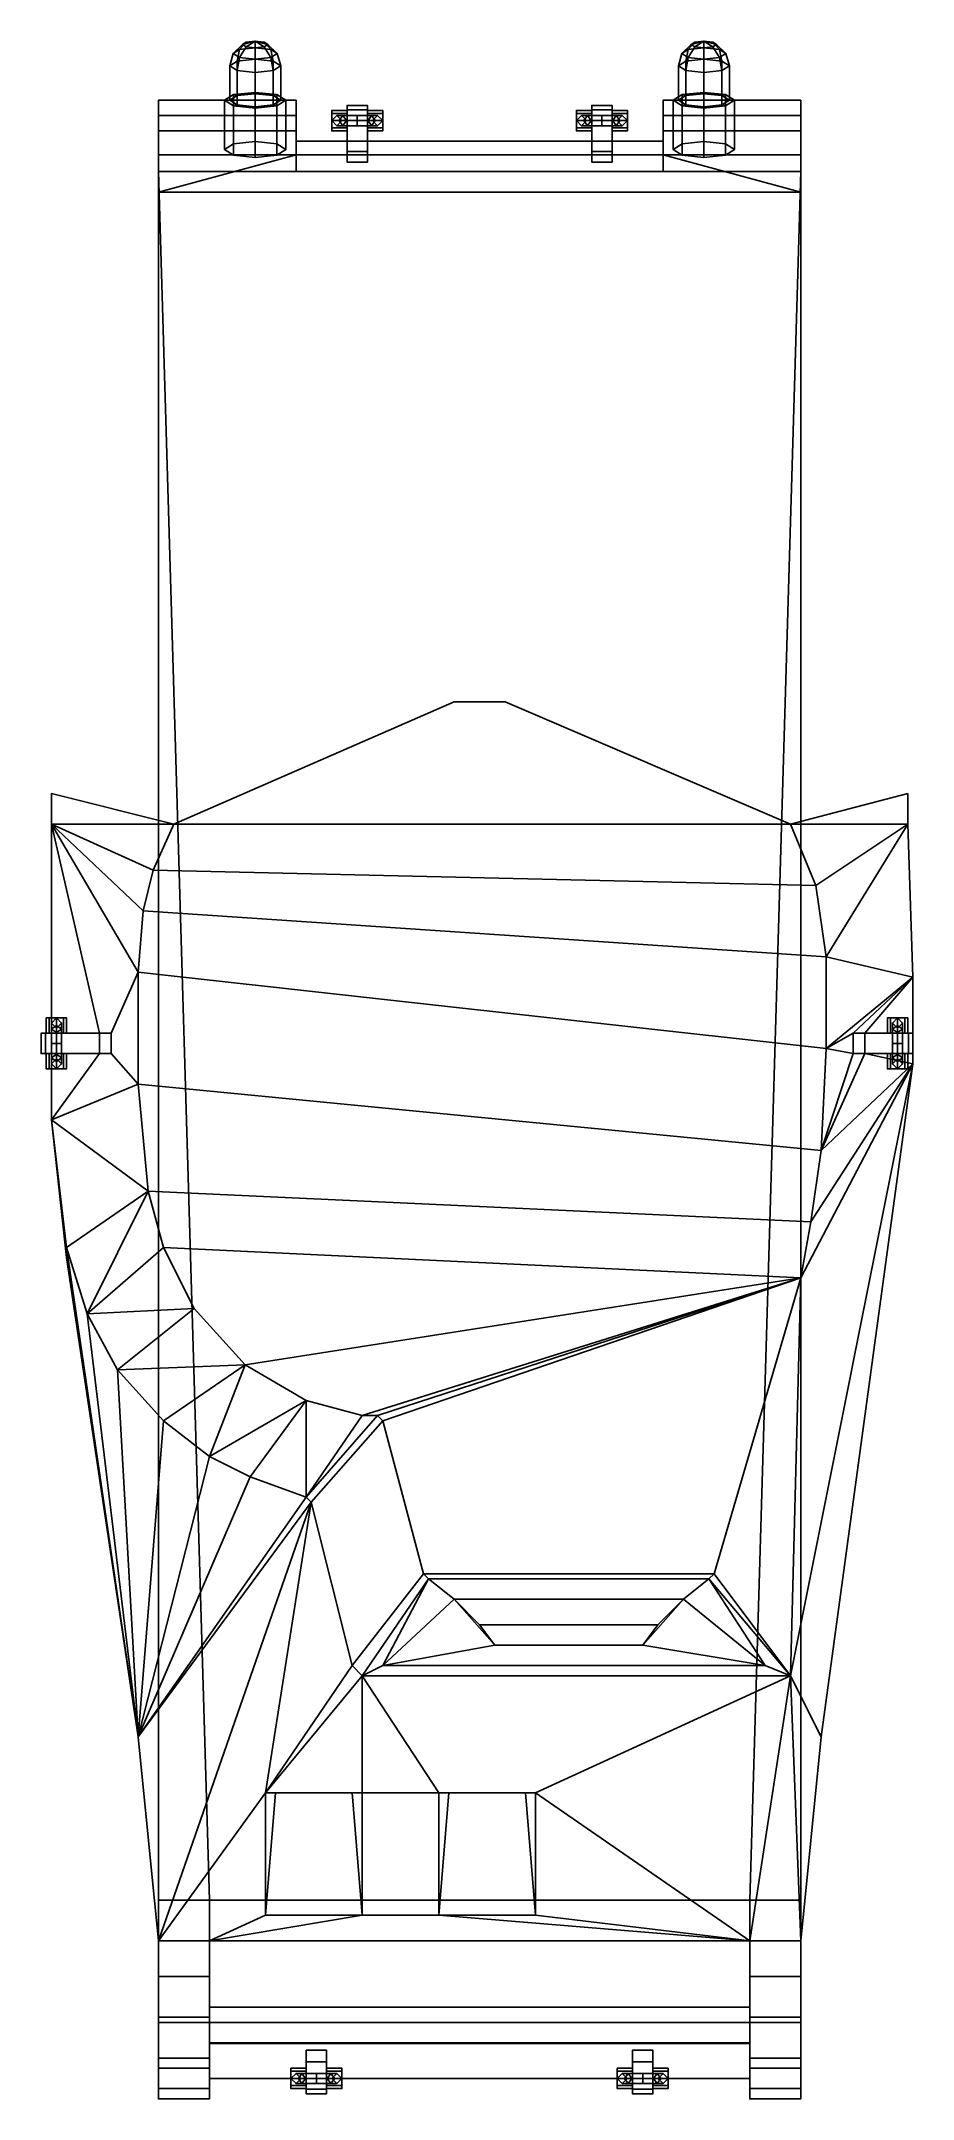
# Model space of a CAD drawing. Extents: x -0.86 to 0.85, y -1.97 to 2.07.
import ezdxf

# ---------------------------------------------------------------- set-up
doc = ezdxf.new("R2010")
doc.units = 0
doc.layers.get('0').update_dxf_attribs({"linetype": 'CONTINUOUS'})

msp = doc.modelspace()

# ---------------------------------------------------------------- linework, layer by layer
for points in [[(-0.465, 2.0594, 0.4607), (-0.4833, 2.0418, 0.4654), (-0.4706, 2.0497, 0.495), (-0.4577, 2.064, 0.4778)], [(-0.4577, 2.0549, 0.4436), (-0.4706, 2.0338, 0.4358), (-0.4833, 2.0418, 0.4654), (-0.465, 2.0594, 0.4607)], [(-0.4577, 2.064, 0.4778), (-0.4706, 2.0497, 0.495), (-0.44, 2.053, 0.5072), (-0.44, 2.0659, 0.4848)], [(-0.44, 2.0659, 0.4589), (-0.465, 2.0594, 0.4607), (-0.4577, 2.064, 0.4778), (-0.44, 2.0659, 0.4589)], [(-0.44, 2.0659, 0.4589), (-0.4577, 2.0549, 0.4436), (-0.465, 2.0594, 0.4607), (-0.44, 2.0659, 0.4589)], [(-0.44, 2.0659, 0.4589), (-0.4577, 2.064, 0.4778), (-0.44, 2.0659, 0.4848), (-0.44, 2.0659, 0.4589)], [(-0.44, 2.0659, 0.4589), (-0.44, 2.053, 0.4365), (-0.4577, 2.0549, 0.4436), (-0.44, 2.0659, 0.4589)], [(-0.44, 2.0659, 0.4589), (-0.44, 2.0659, 0.4848), (-0.4223, 2.064, 0.4778), (-0.44, 2.0659, 0.4589)], [(-0.44, 2.0659, 0.4848), (-0.44, 2.053, 0.5072), (-0.4094, 2.0497, 0.495), (-0.4223, 2.064, 0.4778)], [(-0.44, 2.0659, 0.4589), (-0.4223, 2.064, 0.4778), (-0.415, 2.0594, 0.4607), (-0.44, 2.0659, 0.4589)], [(-0.44, 2.0659, 0.4589), (-0.415, 2.0594, 0.4607), (-0.4223, 2.0549, 0.4436), (-0.44, 2.0659, 0.4589)], [(-0.44, 2.0659, 0.4589), (-0.4223, 2.0549, 0.4436), (-0.44, 2.053, 0.4365), (-0.44, 2.0659, 0.4589)], [(-0.4223, 2.064, 0.4778), (-0.4094, 2.0497, 0.495), (-0.3967, 2.0418, 0.4654), (-0.415, 2.0594, 0.4607)], [(-0.415, 2.0594, 0.4607), (-0.3967, 2.0418, 0.4654), (-0.4094, 2.0338, 0.4358), (-0.4223, 2.0549, 0.4436)], [(0.415, 2.0594, 0.4607), (0.3967, 2.0418, 0.4654), (0.4094, 2.0497, 0.495), (0.4223, 2.064, 0.4778)], [(0.4223, 2.0549, 0.4436), (0.4094, 2.0338, 0.4358), (0.3967, 2.0418, 0.4654), (0.415, 2.0594, 0.4607)], [(0.4223, 2.064, 0.4778), (0.4094, 2.0497, 0.495), (0.44, 2.053, 0.5072), (0.44, 2.0659, 0.4848)], [(0.44, 2.0659, 0.4589), (0.415, 2.0594, 0.4607), (0.4223, 2.064, 0.4778), (0.44, 2.0659, 0.4589)], [(0.44, 2.0659, 0.4589), (0.4223, 2.0549, 0.4436), (0.415, 2.0594, 0.4607), (0.44, 2.0659, 0.4589)], [(0.44, 2.0659, 0.4589), (0.4223, 2.064, 0.4778), (0.44, 2.0659, 0.4848), (0.44, 2.0659, 0.4589)], [(0.44, 2.0659, 0.4589), (0.44, 2.053, 0.4365), (0.4223, 2.0549, 0.4436), (0.44, 2.0659, 0.4589)], [(0.44, 2.0659, 0.4589), (0.44, 2.0659, 0.4848), (0.4577, 2.064, 0.4778), (0.44, 2.0659, 0.4589)], [(0.44, 2.0659, 0.4848), (0.44, 2.053, 0.5072), (0.4706, 2.0497, 0.495), (0.4577, 2.064, 0.4778)], [(0.44, 2.0659, 0.4589), (0.4577, 2.064, 0.4778), (0.465, 2.0594, 0.4607), (0.44, 2.0659, 0.4589)], [(0.44, 2.0659, 0.4589), (0.465, 2.0594, 0.4607), (0.4577, 2.0549, 0.4436), (0.44, 2.0659, 0.4589)], [(0.44, 2.0659, 0.4589), (0.4577, 2.0549, 0.4436), (0.44, 2.053, 0.4365), (0.44, 2.0659, 0.4589)], [(0.4577, 2.064, 0.4778), (0.4706, 2.0497, 0.495), (0.4833, 2.0418, 0.4654), (0.465, 2.0594, 0.4607)], [(0.465, 2.0594, 0.4607), (0.4833, 2.0418, 0.4654), (0.4706, 2.0338, 0.4358), (0.4577, 2.0549, 0.4436)], [(-0.4833, 2.0418, 0.4654), (-0.49, 2.0176, 0.4719), (-0.4754, 2.0268, 0.506), (-0.4706, 2.0497, 0.495)], [(-0.4706, 2.0338, 0.4358), (-0.4754, 2.0085, 0.4377), (-0.49, 2.0176, 0.4719), (-0.4833, 2.0418, 0.4654)], [(-0.4754, 2.0268, 0.506), (-0.49, 2.0176, 0.4719), (-0.49, 1.95, 0.49), (-0.4754, 1.9592, 0.5242)], [(-0.4706, 2.0497, 0.495), (-0.4754, 2.0268, 0.506), (-0.44, 2.0306, 0.5202), (-0.44, 2.053, 0.5072)], [(-0.44, 2.0306, 0.4236), (-0.44, 2.0047, 0.4236), (-0.4754, 2.0085, 0.4377), (-0.4706, 2.0338, 0.4358)], [(-0.44, 2.0306, 0.5202), (-0.4754, 2.0268, 0.506), (-0.4754, 1.9592, 0.5242), (-0.44, 1.9629, 0.5383)], [(-0.44, 2.053, 0.4365), (-0.44, 2.0306, 0.4236), (-0.4706, 2.0338, 0.4358), (-0.4577, 2.0549, 0.4436)], [(-0.4223, 2.0549, 0.4436), (-0.4094, 2.0338, 0.4358), (-0.44, 2.0306, 0.4236), (-0.44, 2.053, 0.4365)], [(-0.44, 2.053, 0.5072), (-0.44, 2.0306, 0.5202), (-0.4046, 2.0268, 0.506), (-0.4094, 2.0497, 0.495)], [(-0.4094, 2.0338, 0.4358), (-0.4046, 2.0085, 0.4377), (-0.44, 2.0047, 0.4236), (-0.44, 2.0306, 0.4236)], [(-0.4046, 2.0268, 0.506), (-0.44, 2.0306, 0.5202), (-0.44, 1.9629, 0.5383), (-0.4046, 1.9592, 0.5242)], [(-0.4094, 2.0497, 0.495), (-0.4046, 2.0268, 0.506), (-0.39, 2.0176, 0.4719), (-0.3967, 2.0418, 0.4654)], [(-0.3967, 2.0418, 0.4654), (-0.39, 2.0176, 0.4719), (-0.4046, 2.0085, 0.4377), (-0.4094, 2.0338, 0.4358)], [(-0.39, 2.0176, 0.4719), (-0.4046, 2.0268, 0.506), (-0.4046, 1.9592, 0.5242), (-0.39, 1.95, 0.49)], [(0.3967, 2.0418, 0.4654), (0.39, 2.0176, 0.4719), (0.4046, 2.0268, 0.506), (0.4094, 2.0497, 0.495)], [(0.4094, 2.0338, 0.4358), (0.4046, 2.0085, 0.4377), (0.39, 2.0176, 0.4719), (0.3967, 2.0418, 0.4654)], [(0.4046, 2.0268, 0.506), (0.39, 2.0176, 0.4719), (0.39, 1.95, 0.49), (0.4046, 1.9592, 0.5242)], [(0.4094, 2.0497, 0.495), (0.4046, 2.0268, 0.506), (0.44, 2.0306, 0.5202), (0.44, 2.053, 0.5072)], [(0.44, 2.0306, 0.4236), (0.44, 2.0047, 0.4236), (0.4046, 2.0085, 0.4377), (0.4094, 2.0338, 0.4358)], [(0.44, 2.0306, 0.5202), (0.4046, 2.0268, 0.506), (0.4046, 1.9592, 0.5242), (0.44, 1.9629, 0.5383)], [(0.44, 2.053, 0.4365), (0.44, 2.0306, 0.4236), (0.4094, 2.0338, 0.4358), (0.4223, 2.0549, 0.4436)], [(0.4577, 2.0549, 0.4436), (0.4706, 2.0338, 0.4358), (0.44, 2.0306, 0.4236), (0.44, 2.053, 0.4365)], [(0.44, 2.053, 0.5072), (0.44, 2.0306, 0.5202), (0.4754, 2.0268, 0.506), (0.4706, 2.0497, 0.495)], [(0.4706, 2.0338, 0.4358), (0.4754, 2.0085, 0.4377), (0.44, 2.0047, 0.4236), (0.44, 2.0306, 0.4236)], [(0.4754, 2.0268, 0.506), (0.44, 2.0306, 0.5202), (0.44, 1.9629, 0.5383), (0.4754, 1.9592, 0.5242)], [(0.4706, 2.0497, 0.495), (0.4754, 2.0268, 0.506), (0.49, 2.0176, 0.4719), (0.4833, 2.0418, 0.4654)], [(0.4833, 2.0418, 0.4654), (0.49, 2.0176, 0.4719), (0.4754, 2.0085, 0.4377), (0.4706, 2.0338, 0.4358)], [(0.49, 2.0176, 0.4719), (0.4754, 2.0268, 0.506), (0.4754, 1.9592, 0.5242), (0.49, 1.95, 0.49)], [(-0.49, 2.0176, 0.4719), (-0.4754, 2.0085, 0.4377), (-0.4754, 1.9408, 0.4558), (-0.49, 1.95, 0.49)], [(-0.4754, 2.0085, 0.4377), (-0.44, 2.0047, 0.4236), (-0.44, 1.9371, 0.4417), (-0.4754, 1.9408, 0.4558)], [(-0.44, 2.0047, 0.4236), (-0.4046, 2.0085, 0.4377), (-0.4046, 1.9408, 0.4558), (-0.44, 1.9371, 0.4417)], [(-0.4046, 2.0085, 0.4377), (-0.39, 2.0176, 0.4719), (-0.39, 1.95, 0.49), (-0.4046, 1.9408, 0.4558)], [(0.39, 2.0176, 0.4719), (0.4046, 2.0085, 0.4377), (0.4046, 1.9408, 0.4558), (0.39, 1.95, 0.49)], [(0.4046, 2.0085, 0.4377), (0.44, 2.0047, 0.4236), (0.44, 1.9371, 0.4417), (0.4046, 1.9408, 0.4558)], [(0.44, 2.0047, 0.4236), (0.4754, 2.0085, 0.4377), (0.4754, 1.9408, 0.4558), (0.44, 1.9371, 0.4417)], [(0.4754, 2.0085, 0.4377), (0.49, 2.0176, 0.4719), (0.49, 1.95, 0.49), (0.4754, 1.9408, 0.4558)], [(-0.36, 1.8431, 0.71), (-0.36, 1.95, 0.6), (-0.63, 1.95, 0.6), (-0.63, 1.8431, 0.71)], [(-0.36, 1.95, 0.6), (-0.36, 1.92, 0.47), (-0.63, 1.92, 0.47), (-0.63, 1.95, 0.6)], [(-0.63, 1.95, 0.6), (-0.63, 1.92, 0.47), (-0.63, 1.89, 0.42), (-0.63, 1.8431, 0.71)], [(-0.4824, 1.961, 0.531), (-0.5, 1.95, 0.49), (-0.5, 1.8534, 0.5159), (-0.4824, 1.8644, 0.5569)], [(-0.4754, 1.9592, 0.5242), (-0.49, 1.95, 0.49), (-0.5, 1.95, 0.49), (-0.4824, 1.961, 0.531)], [(-0.5, 1.95, 0.49), (-0.4824, 1.939, 0.449), (-0.4824, 1.8424, 0.4749), (-0.5, 1.8534, 0.5159)], [(-0.49, 1.95, 0.49), (-0.4754, 1.9408, 0.4558), (-0.4824, 1.939, 0.449), (-0.5, 1.95, 0.49)], [(-0.44, 1.9655, 0.548), (-0.4824, 1.961, 0.531), (-0.4824, 1.8644, 0.5569), (-0.44, 1.8689, 0.5738)], [(-0.44, 1.9629, 0.5383), (-0.4754, 1.9592, 0.5242), (-0.4824, 1.961, 0.531), (-0.44, 1.9655, 0.548)], [(-0.4754, 1.9408, 0.4558), (-0.44, 1.9371, 0.4417), (-0.44, 1.9345, 0.432), (-0.4824, 1.939, 0.449)], [(-0.4824, 1.939, 0.449), (-0.44, 1.9345, 0.432), (-0.44, 1.8379, 0.4579), (-0.4824, 1.8424, 0.4749)], [(-0.3976, 1.961, 0.531), (-0.44, 1.9655, 0.548), (-0.44, 1.8689, 0.5738), (-0.3976, 1.8644, 0.5569)], [(-0.4046, 1.9592, 0.5242), (-0.44, 1.9629, 0.5383), (-0.44, 1.9655, 0.548), (-0.3976, 1.961, 0.531)], [(-0.44, 1.9371, 0.4417), (-0.4046, 1.9408, 0.4558), (-0.3976, 1.939, 0.449), (-0.44, 1.9345, 0.432)], [(-0.44, 1.9345, 0.432), (-0.3976, 1.939, 0.449), (-0.3976, 1.8424, 0.4749), (-0.44, 1.8379, 0.4579)], [(-0.39, 1.95, 0.49), (-0.4046, 1.9592, 0.5242), (-0.3976, 1.961, 0.531), (-0.38, 1.95, 0.49)], [(-0.4046, 1.9408, 0.4558), (-0.39, 1.95, 0.49), (-0.38, 1.95, 0.49), (-0.3976, 1.939, 0.449)], [(-0.38, 1.95, 0.49), (-0.3976, 1.961, 0.531), (-0.3976, 1.8644, 0.5569), (-0.38, 1.8534, 0.5159)], [(-0.3976, 1.939, 0.449), (-0.38, 1.95, 0.49), (-0.38, 1.8534, 0.5159), (-0.3976, 1.8424, 0.4749)], [(-0.36, 1.87, 0.64), (-0.36, 1.87, 0.64), (-0.36, 1.95, 0.6), (-0.36, 1.8431, 0.71)], [(-0.36, 1.87, 0.64), (-0.36, 1.81, 0.35), (-0.36, 1.92, 0.47), (-0.36, 1.95, 0.6)], [(-0.22, 1.9312, 0.4912), (-0.22, 1.94, 0.47), (-0.26, 1.94, 0.47), (-0.26, 1.9312, 0.4912)], [(-0.22, 1.94, 0.47), (-0.22, 1.9312, 0.4488), (-0.26, 1.9312, 0.4488), (-0.26, 1.94, 0.47)], [(-0.26, 1.9312, 0.4912), (-0.26, 1.94, 0.47), (-0.26, 1.93, 0.47), (-0.26, 1.9241, 0.4841)], [(-0.26, 1.94, 0.47), (-0.26, 1.9312, 0.4488), (-0.26, 1.9241, 0.4559), (-0.26, 1.93, 0.47)], [(-0.22, 1.94, 0.47), (-0.22, 1.9312, 0.4912), (-0.22, 1.9241, 0.4841), (-0.22, 1.93, 0.47)], [(-0.22, 1.9312, 0.4488), (-0.22, 1.94, 0.47), (-0.22, 1.93, 0.47), (-0.22, 1.9241, 0.4559)], [(0.26, 1.9312, 0.4912), (0.26, 1.94, 0.47), (0.22, 1.94, 0.47), (0.22, 1.9312, 0.4912)], [(0.26, 1.94, 0.47), (0.26, 1.9312, 0.4488), (0.22, 1.9312, 0.4488), (0.22, 1.94, 0.47)], [(0.22, 1.9312, 0.4912), (0.22, 1.94, 0.47), (0.22, 1.93, 0.47), (0.22, 1.9241, 0.4841)], [(0.22, 1.94, 0.47), (0.22, 1.9312, 0.4488), (0.22, 1.9241, 0.4559), (0.22, 1.93, 0.47)], [(0.26, 1.94, 0.47), (0.26, 1.9312, 0.4912), (0.26, 1.9241, 0.4841), (0.26, 1.93, 0.47)], [(0.26, 1.9312, 0.4488), (0.26, 1.94, 0.47), (0.26, 1.93, 0.47), (0.26, 1.9241, 0.4559)], [(0.63, 1.95, 0.6), (0.63, 1.92, 0.47), (0.36, 1.92, 0.47), (0.36, 1.95, 0.6)], [(0.63, 1.8431, 0.71), (0.63, 1.95, 0.6), (0.36, 1.95, 0.6), (0.36, 1.8431, 0.71)], [(0.36, 1.95, 0.6), (0.36, 1.92, 0.47), (0.36, 1.81, 0.35), (0.36, 1.87, 0.64)], [(0.3976, 1.961, 0.531), (0.38, 1.95, 0.49), (0.38, 1.8534, 0.5159), (0.3976, 1.8644, 0.5569)], [(0.4046, 1.9592, 0.5242), (0.39, 1.95, 0.49), (0.38, 1.95, 0.49), (0.3976, 1.961, 0.531)], [(0.38, 1.95, 0.49), (0.3976, 1.939, 0.449), (0.3976, 1.8424, 0.4749), (0.38, 1.8534, 0.5159)], [(0.39, 1.95, 0.49), (0.4046, 1.9408, 0.4558), (0.3976, 1.939, 0.449), (0.38, 1.95, 0.49)], [(0.44, 1.9655, 0.548), (0.3976, 1.961, 0.531), (0.3976, 1.8644, 0.5569), (0.44, 1.8689, 0.5738)], [(0.44, 1.9629, 0.5383), (0.4046, 1.9592, 0.5242), (0.3976, 1.961, 0.531), (0.44, 1.9655, 0.548)], [(0.4046, 1.9408, 0.4558), (0.44, 1.9371, 0.4417), (0.44, 1.9345, 0.432), (0.3976, 1.939, 0.449)], [(0.3976, 1.939, 0.449), (0.44, 1.9345, 0.432), (0.44, 1.8379, 0.4579), (0.3976, 1.8424, 0.4749)], [(0.4824, 1.961, 0.531), (0.44, 1.9655, 0.548), (0.44, 1.8689, 0.5738), (0.4824, 1.8644, 0.5569)], [(0.4754, 1.9592, 0.5242), (0.44, 1.9629, 0.5383), (0.44, 1.9655, 0.548), (0.4824, 1.961, 0.531)], [(0.44, 1.9371, 0.4417), (0.4754, 1.9408, 0.4558), (0.4824, 1.939, 0.449), (0.44, 1.9345, 0.432)], [(0.44, 1.9345, 0.432), (0.4824, 1.939, 0.449), (0.4824, 1.8424, 0.4749), (0.44, 1.8379, 0.4579)], [(0.49, 1.95, 0.49), (0.4754, 1.9592, 0.5242), (0.4824, 1.961, 0.531), (0.5, 1.95, 0.49)], [(0.4754, 1.9408, 0.4558), (0.49, 1.95, 0.49), (0.5, 1.95, 0.49), (0.4824, 1.939, 0.449)], [(0.5, 1.95, 0.49), (0.4824, 1.961, 0.531), (0.4824, 1.8644, 0.5569), (0.5, 1.8534, 0.5159)], [(0.4824, 1.939, 0.449), (0.5, 1.95, 0.49), (0.5, 1.8534, 0.5159), (0.4824, 1.8424, 0.4749)], [(0.63, 1.8431, 0.71), (0.63, 1.89, 0.42), (0.63, 1.92, 0.47), (0.63, 1.95, 0.6)], [(-0.36, 1.92, 0.47), (-0.36, 1.89, 0.42), (-0.63, 1.89, 0.42), (-0.63, 1.92, 0.47)], [(-0.36, 1.81, 0.35), (-0.36, 1.81, 0.35), (-0.36, 1.89, 0.42), (-0.36, 1.92, 0.47)], [(-0.26, 1.9241, 0.4841), (-0.26, 1.93, 0.47), (-0.29, 1.93, 0.47), (-0.29, 1.9241, 0.4841)], [(-0.26, 1.93, 0.47), (-0.26, 1.9241, 0.4559), (-0.29, 1.9241, 0.4559), (-0.29, 1.93, 0.47)], [(-0.29, 1.9241, 0.4841), (-0.29, 1.93, 0.47), (-0.29, 1.9241, 0.4559), (-0.29, 1.91, 0.45)], [(-0.26, 1.91, 0.49), (-0.26, 1.9241, 0.4841), (-0.29, 1.9241, 0.4841), (-0.29, 1.91, 0.49)], [(-0.26, 1.9241, 0.4559), (-0.26, 1.91, 0.45), (-0.29, 1.91, 0.45), (-0.29, 1.9241, 0.4559)], [(-0.29, 1.91, 0.49), (-0.29, 1.9241, 0.4841), (-0.29, 1.89, 0.47), (-0.29, 1.8959, 0.4841)], [(-0.29, 1.9241, 0.4841), (-0.29, 1.91, 0.45), (-0.29, 1.8959, 0.4559), (-0.29, 1.89, 0.47)], [(-0.28, 1.92, 0.39), (-0.29, 1.91, 0.39), (-0.29, 1.91, 0.45), (-0.28, 1.92, 0.46)], [(-0.2683, 1.92, 0.3617), (-0.2754, 1.91, 0.3546), (-0.29, 1.91, 0.39), (-0.28, 1.92, 0.39)], [(-0.29, 1.91, 0.39), (-0.28, 1.9, 0.39), (-0.28, 1.9, 0.46), (-0.29, 1.91, 0.45)], [(-0.2754, 1.91, 0.3546), (-0.2683, 1.9, 0.3617), (-0.28, 1.9, 0.39), (-0.29, 1.91, 0.39)], [(-0.26, 1.8959, 0.4841), (-0.26, 1.91, 0.49), (-0.29, 1.91, 0.49), (-0.29, 1.8959, 0.4841)], [(-0.26, 1.91, 0.45), (-0.26, 1.8959, 0.4559), (-0.29, 1.8959, 0.4559), (-0.29, 1.91, 0.45)], [(-0.27, 1.91, 0.39), (-0.28, 1.92, 0.39), (-0.28, 1.92, 0.46), (-0.27, 1.91, 0.45)], [(-0.2612, 1.91, 0.3688), (-0.2683, 1.92, 0.3617), (-0.28, 1.92, 0.39), (-0.27, 1.91, 0.39)], [(-0.28, 1.9, 0.39), (-0.27, 1.91, 0.39), (-0.27, 1.91, 0.45), (-0.28, 1.9, 0.46)], [(-0.2683, 1.9, 0.3617), (-0.2612, 1.91, 0.3688), (-0.27, 1.91, 0.39), (-0.28, 1.9, 0.39)], [(-0.24, 1.92, 0.35), (-0.24, 1.91, 0.34), (-0.2754, 1.91, 0.3546), (-0.2683, 1.92, 0.3617)], [(-0.24, 1.91, 0.34), (-0.24, 1.9, 0.35), (-0.2683, 1.9, 0.3617), (-0.2754, 1.91, 0.3546)], [(-0.24, 1.91, 0.36), (-0.24, 1.92, 0.35), (-0.2683, 1.92, 0.3617), (-0.2612, 1.91, 0.3688)], [(-0.24, 1.9, 0.35), (-0.24, 1.91, 0.36), (-0.2612, 1.91, 0.3688), (-0.2683, 1.9, 0.3617)], [(-0.22, 1.91, 0.5), (-0.22, 1.9312, 0.4912), (-0.26, 1.9312, 0.4912), (-0.26, 1.91, 0.5)], [(-0.22, 1.9312, 0.4488), (-0.22, 1.91, 0.44), (-0.26, 1.91, 0.44), (-0.26, 1.9312, 0.4488)], [(-0.26, 1.91, 0.5), (-0.26, 1.9312, 0.4912), (-0.26, 1.9241, 0.4841), (-0.26, 1.91, 0.49)], [(-0.26, 1.9312, 0.4488), (-0.26, 1.91, 0.44), (-0.26, 1.91, 0.45), (-0.26, 1.9241, 0.4559)], [(-0.26, 1.8493, 0.54), (-0.26, 1.91, 0.5), (-0.26, 1.91, 0.49), (-0.26, 1.8959, 0.4841)], [(-0.26, 1.91, 0.44), (-0.26, 1.8286, 0.44), (-0.26, 1.8959, 0.4559), (-0.26, 1.91, 0.45)], [(-0.22, 1.91, 0.44), (-0.22, 1.8286, 0.44), (-0.26, 1.8286, 0.44), (-0.26, 1.91, 0.44)], [(-0.22, 1.8493, 0.54), (-0.22, 1.91, 0.5), (-0.26, 1.91, 0.5), (-0.26, 1.8493, 0.54)], [(-0.2188, 1.91, 0.3688), (-0.2117, 1.92, 0.3617), (-0.24, 1.92, 0.35), (-0.24, 1.91, 0.36)], [(-0.2117, 1.92, 0.3617), (-0.2046, 1.91, 0.3546), (-0.24, 1.91, 0.34), (-0.24, 1.92, 0.35)], [(-0.2046, 1.91, 0.3546), (-0.2117, 1.9, 0.3617), (-0.24, 1.9, 0.35), (-0.24, 1.91, 0.34)], [(-0.2117, 1.9, 0.3617), (-0.2188, 1.91, 0.3688), (-0.24, 1.91, 0.36), (-0.24, 1.9, 0.35)], [(-0.22, 1.9312, 0.4912), (-0.22, 1.91, 0.5), (-0.22, 1.91, 0.49), (-0.22, 1.9241, 0.4841)], [(-0.22, 1.91, 0.44), (-0.22, 1.9312, 0.4488), (-0.22, 1.9241, 0.4559), (-0.22, 1.91, 0.45)], [(-0.19, 1.9241, 0.4841), (-0.19, 1.93, 0.47), (-0.22, 1.93, 0.47), (-0.22, 1.9241, 0.4841)], [(-0.19, 1.93, 0.47), (-0.19, 1.9241, 0.4559), (-0.22, 1.9241, 0.4559), (-0.22, 1.93, 0.47)], [(-0.19, 1.91, 0.49), (-0.19, 1.9241, 0.4841), (-0.22, 1.9241, 0.4841), (-0.22, 1.91, 0.49)], [(-0.19, 1.9241, 0.4559), (-0.19, 1.91, 0.45), (-0.22, 1.91, 0.45), (-0.22, 1.9241, 0.4559)], [(-0.22, 1.8959, 0.4841), (-0.22, 1.91, 0.49), (-0.22, 1.91, 0.5), (-0.22, 1.8493, 0.54)], [(-0.22, 1.91, 0.45), (-0.22, 1.8959, 0.4559), (-0.22, 1.8286, 0.44), (-0.22, 1.91, 0.44)], [(-0.19, 1.8959, 0.4841), (-0.19, 1.91, 0.49), (-0.22, 1.91, 0.49), (-0.22, 1.8959, 0.4841)], [(-0.19, 1.91, 0.45), (-0.19, 1.8959, 0.4559), (-0.22, 1.8959, 0.4559), (-0.22, 1.91, 0.45)], [(-0.21, 1.91, 0.39), (-0.2, 1.92, 0.39), (-0.2117, 1.92, 0.3617), (-0.2188, 1.91, 0.3688)], [(-0.2, 1.9, 0.39), (-0.21, 1.91, 0.39), (-0.2188, 1.91, 0.3688), (-0.2117, 1.9, 0.3617)], [(-0.2, 1.92, 0.39), (-0.19, 1.91, 0.39), (-0.2046, 1.91, 0.3546), (-0.2117, 1.92, 0.3617)], [(-0.19, 1.91, 0.39), (-0.2, 1.9, 0.39), (-0.2117, 1.9, 0.3617), (-0.2046, 1.91, 0.3546)], [(-0.2, 1.92, 0.39), (-0.21, 1.91, 0.39), (-0.21, 1.91, 0.45), (-0.2, 1.92, 0.46)], [(-0.21, 1.91, 0.39), (-0.2, 1.9, 0.39), (-0.2, 1.9, 0.46), (-0.21, 1.91, 0.45)], [(-0.19, 1.91, 0.39), (-0.2, 1.92, 0.39), (-0.2, 1.92, 0.46), (-0.19, 1.91, 0.45)], [(-0.2, 1.9, 0.39), (-0.19, 1.91, 0.39), (-0.19, 1.91, 0.45), (-0.2, 1.9, 0.46)], [(-0.19, 1.8959, 0.4841), (-0.19, 1.91, 0.45), (-0.19, 1.9241, 0.4559), (-0.19, 1.93, 0.47)], [(-0.19, 1.91, 0.49), (-0.19, 1.8959, 0.4841), (-0.19, 1.93, 0.47), (-0.19, 1.9241, 0.4841)], [(-0.19, 1.8959, 0.4841), (-0.19, 1.89, 0.47), (-0.19, 1.8959, 0.4559), (-0.19, 1.91, 0.45)], [(0.22, 1.9241, 0.4841), (0.22, 1.93, 0.47), (0.19, 1.93, 0.47), (0.19, 1.9241, 0.4841)], [(0.22, 1.93, 0.47), (0.22, 1.9241, 0.4559), (0.19, 1.9241, 0.4559), (0.19, 1.93, 0.47)], [(0.19, 1.9241, 0.4841), (0.19, 1.93, 0.47), (0.19, 1.9241, 0.4559), (0.19, 1.91, 0.45)], [(0.22, 1.91, 0.49), (0.22, 1.9241, 0.4841), (0.19, 1.9241, 0.4841), (0.19, 1.91, 0.49)], [(0.22, 1.9241, 0.4559), (0.22, 1.91, 0.45), (0.19, 1.91, 0.45), (0.19, 1.9241, 0.4559)], [(0.19, 1.91, 0.49), (0.19, 1.9241, 0.4841), (0.19, 1.89, 0.47), (0.19, 1.8959, 0.4841)], [(0.19, 1.9241, 0.4841), (0.19, 1.91, 0.45), (0.19, 1.8959, 0.4559), (0.19, 1.89, 0.47)], [(0.2117, 1.92, 0.3617), (0.2046, 1.91, 0.3546), (0.19, 1.91, 0.39), (0.2, 1.92, 0.39)], [(0.2, 1.92, 0.39), (0.19, 1.91, 0.39), (0.19, 1.91, 0.45), (0.2, 1.92, 0.46)], [(0.2046, 1.91, 0.3546), (0.2117, 1.9, 0.3617), (0.2, 1.9, 0.39), (0.19, 1.91, 0.39)], [(0.19, 1.91, 0.39), (0.2, 1.9, 0.39), (0.2, 1.9, 0.46), (0.19, 1.91, 0.45)], [(0.22, 1.8959, 0.4841), (0.22, 1.91, 0.49), (0.19, 1.91, 0.49), (0.19, 1.8959, 0.4841)], [(0.22, 1.91, 0.45), (0.22, 1.8959, 0.4559), (0.19, 1.8959, 0.4559), (0.19, 1.91, 0.45)], [(0.2188, 1.91, 0.3688), (0.2117, 1.92, 0.3617), (0.2, 1.92, 0.39), (0.21, 1.91, 0.39)], [(0.21, 1.91, 0.39), (0.2, 1.92, 0.39), (0.2, 1.92, 0.46), (0.21, 1.91, 0.45)], [(0.2117, 1.9, 0.3617), (0.2188, 1.91, 0.3688), (0.21, 1.91, 0.39), (0.2, 1.9, 0.39)], [(0.2, 1.9, 0.39), (0.21, 1.91, 0.39), (0.21, 1.91, 0.45), (0.2, 1.9, 0.46)], [(0.24, 1.92, 0.35), (0.24, 1.91, 0.34), (0.2046, 1.91, 0.3546), (0.2117, 1.92, 0.3617)], [(0.24, 1.91, 0.34), (0.24, 1.9, 0.35), (0.2117, 1.9, 0.3617), (0.2046, 1.91, 0.3546)], [(0.24, 1.91, 0.36), (0.24, 1.92, 0.35), (0.2117, 1.92, 0.3617), (0.2188, 1.91, 0.3688)], [(0.24, 1.9, 0.35), (0.24, 1.91, 0.36), (0.2188, 1.91, 0.3688), (0.2117, 1.9, 0.3617)], [(0.26, 1.91, 0.5), (0.26, 1.9312, 0.4912), (0.22, 1.9312, 0.4912), (0.22, 1.91, 0.5)], [(0.26, 1.9312, 0.4488), (0.26, 1.91, 0.44), (0.22, 1.91, 0.44), (0.22, 1.9312, 0.4488)], [(0.22, 1.91, 0.5), (0.22, 1.9312, 0.4912), (0.22, 1.9241, 0.4841), (0.22, 1.91, 0.49)], [(0.22, 1.9312, 0.4488), (0.22, 1.91, 0.44), (0.22, 1.91, 0.45), (0.22, 1.9241, 0.4559)], [(0.26, 1.8493, 0.54), (0.26, 1.91, 0.5), (0.22, 1.91, 0.5), (0.22, 1.8493, 0.54)], [(0.26, 1.91, 0.44), (0.26, 1.8286, 0.44), (0.22, 1.8286, 0.44), (0.22, 1.91, 0.44)], [(0.22, 1.91, 0.44), (0.22, 1.8286, 0.44), (0.22, 1.8959, 0.4559), (0.22, 1.91, 0.45)], [(0.22, 1.8493, 0.54), (0.22, 1.91, 0.5), (0.22, 1.91, 0.49), (0.22, 1.8959, 0.4841)], [(0.2612, 1.91, 0.3688), (0.2683, 1.92, 0.3617), (0.24, 1.92, 0.35), (0.24, 1.91, 0.36)], [(0.2683, 1.92, 0.3617), (0.2754, 1.91, 0.3546), (0.24, 1.91, 0.34), (0.24, 1.92, 0.35)], [(0.2754, 1.91, 0.3546), (0.2683, 1.9, 0.3617), (0.24, 1.9, 0.35), (0.24, 1.91, 0.34)], [(0.2683, 1.9, 0.3617), (0.2612, 1.91, 0.3688), (0.24, 1.91, 0.36), (0.24, 1.9, 0.35)], [(0.26, 1.9312, 0.4912), (0.26, 1.91, 0.5), (0.26, 1.91, 0.49), (0.26, 1.9241, 0.4841)], [(0.26, 1.91, 0.44), (0.26, 1.9312, 0.4488), (0.26, 1.9241, 0.4559), (0.26, 1.91, 0.45)], [(0.29, 1.9241, 0.4841), (0.29, 1.93, 0.47), (0.26, 1.93, 0.47), (0.26, 1.9241, 0.4841)], [(0.29, 1.93, 0.47), (0.29, 1.9241, 0.4559), (0.26, 1.9241, 0.4559), (0.26, 1.93, 0.47)], [(0.29, 1.91, 0.49), (0.29, 1.9241, 0.4841), (0.26, 1.9241, 0.4841), (0.26, 1.91, 0.49)], [(0.29, 1.9241, 0.4559), (0.29, 1.91, 0.45), (0.26, 1.91, 0.45), (0.26, 1.9241, 0.4559)], [(0.29, 1.8959, 0.4841), (0.29, 1.91, 0.49), (0.26, 1.91, 0.49), (0.26, 1.8959, 0.4841)], [(0.29, 1.91, 0.45), (0.29, 1.8959, 0.4559), (0.26, 1.8959, 0.4559), (0.26, 1.91, 0.45)], [(0.26, 1.91, 0.45), (0.26, 1.8959, 0.4559), (0.26, 1.8286, 0.44), (0.26, 1.91, 0.44)], [(0.26, 1.8959, 0.4841), (0.26, 1.91, 0.49), (0.26, 1.91, 0.5), (0.26, 1.8493, 0.54)], [(0.27, 1.91, 0.39), (0.28, 1.92, 0.39), (0.2683, 1.92, 0.3617), (0.2612, 1.91, 0.3688)], [(0.28, 1.9, 0.39), (0.27, 1.91, 0.39), (0.2612, 1.91, 0.3688), (0.2683, 1.9, 0.3617)], [(0.28, 1.92, 0.39), (0.29, 1.91, 0.39), (0.2754, 1.91, 0.3546), (0.2683, 1.92, 0.3617)], [(0.29, 1.91, 0.39), (0.28, 1.9, 0.39), (0.2683, 1.9, 0.3617), (0.2754, 1.91, 0.3546)], [(0.28, 1.92, 0.39), (0.27, 1.91, 0.39), (0.27, 1.91, 0.45), (0.28, 1.92, 0.46)], [(0.27, 1.91, 0.39), (0.28, 1.9, 0.39), (0.28, 1.9, 0.46), (0.27, 1.91, 0.45)], [(0.29, 1.91, 0.39), (0.28, 1.92, 0.39), (0.28, 1.92, 0.46), (0.29, 1.91, 0.45)], [(0.28, 1.9, 0.39), (0.29, 1.91, 0.39), (0.29, 1.91, 0.45), (0.28, 1.9, 0.46)], [(0.29, 1.8959, 0.4841), (0.29, 1.91, 0.45), (0.29, 1.9241, 0.4559), (0.29, 1.93, 0.47)], [(0.29, 1.91, 0.49), (0.29, 1.8959, 0.4841), (0.29, 1.93, 0.47), (0.29, 1.9241, 0.4841)], [(0.29, 1.8959, 0.4841), (0.29, 1.89, 0.47), (0.29, 1.8959, 0.4559), (0.29, 1.91, 0.45)], [(0.63, 1.92, 0.47), (0.63, 1.89, 0.42), (0.36, 1.89, 0.42), (0.36, 1.92, 0.47)], [(0.36, 1.92, 0.47), (0.36, 1.89, 0.42), (0.36, 1.81, 0.35)], [(-0.36, 1.89, 0.42), (-0.36, 1.81, 0.35), (-0.63, 1.81, 0.35), (-0.63, 1.89, 0.42)], [(-0.63, 1.8431, 0.71), (-0.63, 1.89, 0.42), (-0.63, 1.81, 0.35), (-0.63, 1.77, 0.89)], [(0.36, 1.87, 0.64), (0.36, 1.81, 0.35), (-0.36, 1.81, 0.35), (-0.36, 1.87, 0.64)], [(0.36, 1.8431, 0.71), (0.36, 1.87, 0.64), (-0.36, 1.87, 0.64), (-0.36, 1.8431, 0.71)], [(-0.26, 1.89, 0.47), (-0.26, 1.8959, 0.4841), (-0.29, 1.8959, 0.4841), (-0.29, 1.89, 0.47)], [(-0.26, 1.8959, 0.4559), (-0.26, 1.89, 0.47), (-0.29, 1.89, 0.47), (-0.29, 1.8959, 0.4559)], [(-0.26, 1.8493, 0.54), (-0.26, 1.8493, 0.54), (-0.26, 1.8959, 0.4841), (-0.26, 1.89, 0.47)], [(-0.26, 1.8959, 0.4559), (-0.26, 1.8493, 0.54), (-0.26, 1.89, 0.47), (-0.26, 1.8959, 0.4559)], [(-0.26, 1.8286, 0.44), (-0.26, 1.8286, 0.44), (-0.26, 1.8493, 0.54), (-0.26, 1.8959, 0.4559)], [(-0.22, 1.8959, 0.4559), (-0.22, 1.89, 0.47), (-0.22, 1.8493, 0.54), (-0.22, 1.8959, 0.4559)], [(-0.22, 1.8959, 0.4559), (-0.22, 1.8493, 0.54), (-0.22, 1.8286, 0.44)], [(-0.19, 1.89, 0.47), (-0.19, 1.8959, 0.4841), (-0.22, 1.8959, 0.4841), (-0.22, 1.89, 0.47)], [(-0.19, 1.8959, 0.4559), (-0.19, 1.89, 0.47), (-0.22, 1.89, 0.47), (-0.22, 1.8959, 0.4559)], [(0.22, 1.89, 0.47), (0.22, 1.8959, 0.4841), (0.19, 1.8959, 0.4841), (0.19, 1.89, 0.47)], [(0.22, 1.8959, 0.4559), (0.22, 1.89, 0.47), (0.19, 1.89, 0.47), (0.19, 1.8959, 0.4559)], [(0.22, 1.8286, 0.44), (0.22, 1.8286, 0.44), (0.22, 1.8493, 0.54), (0.22, 1.8959, 0.4559)], [(0.22, 1.8959, 0.4559), (0.22, 1.8493, 0.54), (0.22, 1.89, 0.47), (0.22, 1.8959, 0.4559)], [(0.22, 1.8493, 0.54), (0.22, 1.8493, 0.54), (0.22, 1.8959, 0.4841), (0.22, 1.89, 0.47)], [(0.29, 1.89, 0.47), (0.29, 1.8959, 0.4841), (0.26, 1.8959, 0.4841), (0.26, 1.89, 0.47)], [(0.29, 1.8959, 0.4559), (0.29, 1.89, 0.47), (0.26, 1.89, 0.47), (0.26, 1.8959, 0.4559)], [(0.26, 1.8959, 0.4559), (0.26, 1.8493, 0.54), (0.26, 1.8286, 0.44)], [(0.26, 1.8959, 0.4559), (0.26, 1.89, 0.47), (0.26, 1.8493, 0.54), (0.26, 1.8959, 0.4559)], [(0.63, 1.89, 0.42), (0.63, 1.81, 0.35), (0.36, 1.81, 0.35), (0.36, 1.89, 0.42)], [(0.63, 1.77, 0.89), (0.63, 1.81, 0.35), (0.63, 1.89, 0.42), (0.63, 1.8431, 0.71)], [(0.63, 1.77, 0.89), (0.36, 1.8431, 0.71), (-0.36, 1.8431, 0.71), (-0.63, 1.77, 0.89)], [(-0.63, 1.77, 0.89), (-0.36, 1.8431, 0.71), (-0.63, 1.8431, 0.71), (-0.63, 1.77, 0.89)], [(0.63, 1.77, 0.89), (0.63, 1.8431, 0.71), (0.36, 1.8431, 0.71), (0.63, 1.77, 0.89)], [(0.63, 1.81, 0.35), (0.53, -1.58, 0.35), (-0.53, -1.58, 0.35), (-0.63, 1.81, 0.35)], [(-0.63, 1.77, 0.89), (-0.63, 1.81, 0.35), (-0.63, -1.58, 0.35), (-0.63, -1.66, 0.89)], [(-0.63, -1.58, 0.35), (-0.63, 1.81, 0.35), (-0.63, 1.81, 0.35), (-0.53, -1.58, 0.35)], [(0.53, -1.58, 0.35), (0.63, 1.81, 0.35), (0.63, 1.81, 0.35), (0.63, -1.58, 0.35)], [(0.63, -1.66, 0.89), (0.63, -1.58, 0.35), (0.63, 1.81, 0.35), (0.63, 1.77, 0.89)], [(-0.05, 0.77, 1.34), (-0.6, 0.53, 1.34), (0.61, 0.53, 1.34), (0.05, 0.77, 1.34)], [(-0.6, 0.53, 1.34), (-0.84, 0.59, 0.89), (-0.84, 0.59, 0.89), (-0.84, 0.53, 0.89)], [(0.84, 0.59, 0.89), (0.61, 0.53, 1.34), (0.84, 0.53, 0.89), (0.84, 0.59, 0.89)], [(-0.7456, 0.12, 1.14), (-0.84, 0.53, 0.89), (-0.84, -0.05, 0.89), (-0.7456, 0.08, 1.14)], [(-0.66, 0.36, 1.34), (-0.84, 0.53, 0.89), (-0.84, 0.53, 0.89), (-0.67, 0.24, 1.34)], [(-0.64, 0.44, 1.34), (-0.84, 0.53, 0.89), (-0.84, 0.53, 0.89), (-0.66, 0.36, 1.34)], [(-0.6, 0.53, 1.34), (-0.84, 0.53, 0.89), (-0.84, 0.53, 0.89), (-0.64, 0.44, 1.34)], [(-0.67, 0.24, 1.34), (-0.84, 0.53, 0.89), (-0.7456, 0.12, 1.14), (-0.7229, 0.12, 1.2)], [(0.61, 0.53, 1.34), (-0.6, 0.53, 1.34), (-0.64, 0.44, 1.34), (0.66, 0.41, 1.34)], [(0.84, 0.53, 0.89), (0.61, 0.53, 1.34), (0.66, 0.41, 1.34), (0.84, 0.53, 0.89)], [(0.84, 0.53, 0.89), (0.66, 0.41, 1.34), (0.68, 0.27, 1.34), (0.84, 0.53, 0.89)], [(0.84, 0.53, 0.89), (0.68, 0.27, 1.34), (0.85, 0.23, 0.89), (0.84, 0.53, 0.89)], [(0.66, 0.41, 1.34), (-0.64, 0.44, 1.34), (-0.66, 0.36, 1.34), (0.68, 0.27, 1.34)], [(0.68, 0.27, 1.34), (-0.66, 0.36, 1.34), (-0.67, 0.24, 1.34), (0.68, 0.09, 1.34)], [(0.85, 0.23, 0.89), (0.68, 0.27, 1.34), (0.68, 0.09, 1.34), (0.85, 0.23, 0.89)], [(-0.67, 0.24, 1.34), (-0.7229, 0.12, 1.2), (-0.7229, 0.08, 1.2), (-0.67, 0.02, 1.34)], [(0.68, 0.09, 1.34), (-0.67, 0.24, 1.34), (-0.67, 0.02, 1.34), (0.67, -0.11, 1.34)], [(0.85, 0.23, 0.89), (0.85, 0.23, 0.89), (0.68, 0.09, 1.34), (0.7329, 0.12, 1.2)], [(0.85, 0.23, 0.89), (0.85, 0.23, 0.89), (0.7329, 0.12, 1.2), (0.7556, 0.12, 1.14)], [(0.7556, 0.08, 1.14), (0.85, 0.06, 0.89), (0.85, 0.23, 0.89), (0.7556, 0.12, 1.14)], [(-0.8441, 0.15, 1.1841), (-0.85, 0.15, 1.17), (-0.85, 0.12, 1.17), (-0.8441, 0.12, 1.1841)], [(-0.85, 0.15, 1.17), (-0.8441, 0.15, 1.1559), (-0.8441, 0.12, 1.1559), (-0.85, 0.12, 1.17)], [(-0.8159, 0.15, 1.1841), (-0.83, 0.15, 1.15), (-0.8441, 0.15, 1.1559), (-0.85, 0.15, 1.17)], [(-0.83, 0.15, 1.19), (-0.8159, 0.15, 1.1841), (-0.85, 0.15, 1.17), (-0.8441, 0.15, 1.1841)], [(-0.83, 0.15, 1.19), (-0.8441, 0.15, 1.1841), (-0.8441, 0.12, 1.1841), (-0.83, 0.12, 1.19)], [(-0.8441, 0.15, 1.1559), (-0.83, 0.15, 1.15), (-0.83, 0.12, 1.15), (-0.8441, 0.12, 1.1559)], [(-0.83, 0.15, 1.09), (-0.84, 0.14, 1.09), (-0.84, 0.14, 1.16), (-0.83, 0.15, 1.15)], [(-0.84, 0.14, 1.09), (-0.83, 0.15, 1.09), (-0.83, 0.1354, 1.0546), (-0.84, 0.1283, 1.0617)], [(-0.84, 0.14, 1.09), (-0.83, 0.13, 1.09), (-0.83, 0.13, 1.15), (-0.84, 0.14, 1.16)], [(-0.83, 0.13, 1.09), (-0.84, 0.14, 1.09), (-0.84, 0.1283, 1.0617), (-0.83, 0.1212, 1.0688)], [(-0.84, 0.1283, 1.0617), (-0.83, 0.1354, 1.0546), (-0.83, 0.1, 1.04), (-0.84, 0.1, 1.05)], [(-0.83, 0.1212, 1.0688), (-0.84, 0.1283, 1.0617), (-0.84, 0.1, 1.05), (-0.83, 0.1, 1.06)], [(-0.82, 0.14, 1.09), (-0.83, 0.15, 1.09), (-0.83, 0.15, 1.15), (-0.82, 0.14, 1.16)], [(-0.83, 0.15, 1.09), (-0.82, 0.14, 1.09), (-0.82, 0.1283, 1.0617), (-0.83, 0.1354, 1.0546)], [(-0.8159, 0.15, 1.1841), (-0.83, 0.15, 1.19), (-0.83, 0.12, 1.19), (-0.8159, 0.12, 1.1841)], [(-0.83, 0.15, 1.15), (-0.8159, 0.15, 1.1559), (-0.8159, 0.12, 1.1559), (-0.83, 0.12, 1.15)], [(-0.8159, 0.15, 1.1841), (-0.81, 0.15, 1.17), (-0.8159, 0.15, 1.1559), (-0.83, 0.15, 1.15)], [(-0.83, 0.13, 1.09), (-0.82, 0.14, 1.09), (-0.82, 0.14, 1.16), (-0.83, 0.13, 1.15)], [(-0.82, 0.14, 1.09), (-0.83, 0.13, 1.09), (-0.83, 0.1212, 1.0688), (-0.82, 0.1283, 1.0617)], [(-0.83, 0.1354, 1.0546), (-0.82, 0.1283, 1.0617), (-0.82, 0.1, 1.05), (-0.83, 0.1, 1.04)], [(-0.82, 0.1283, 1.0617), (-0.83, 0.1212, 1.0688), (-0.83, 0.1, 1.06), (-0.82, 0.1, 1.05)], [(-0.81, 0.15, 1.17), (-0.8159, 0.15, 1.1841), (-0.8159, 0.12, 1.1841), (-0.81, 0.12, 1.17)], [(-0.8159, 0.15, 1.1559), (-0.81, 0.15, 1.17), (-0.81, 0.12, 1.17), (-0.8159, 0.12, 1.1559)], [(0.8341, 0.15, 1.1841), (0.82, 0.15, 1.15), (0.8059, 0.15, 1.1559), (0.8, 0.15, 1.17)], [(0.82, 0.15, 1.19), (0.8341, 0.15, 1.1841), (0.8, 0.15, 1.17), (0.8059, 0.15, 1.1841)], [(0.8059, 0.12, 1.1559), (0.8, 0.12, 1.17), (0.8, 0.15, 1.17), (0.8059, 0.15, 1.1559)], [(0.8, 0.12, 1.17), (0.8059, 0.12, 1.1841), (0.8059, 0.15, 1.1841), (0.8, 0.15, 1.17)], [(0.82, 0.12, 1.15), (0.8059, 0.12, 1.1559), (0.8059, 0.15, 1.1559), (0.82, 0.15, 1.15)], [(0.8059, 0.12, 1.1841), (0.82, 0.12, 1.19), (0.82, 0.15, 1.19), (0.8059, 0.15, 1.1841)], [(0.82, 0.1354, 1.0546), (0.81, 0.1283, 1.0617), (0.81, 0.14, 1.09), (0.82, 0.15, 1.09)], [(0.82, 0.15, 1.09), (0.81, 0.14, 1.09), (0.81, 0.14, 1.16), (0.82, 0.15, 1.15)], [(0.81, 0.1283, 1.0617), (0.82, 0.1212, 1.0688), (0.82, 0.13, 1.09), (0.81, 0.14, 1.09)], [(0.81, 0.14, 1.09), (0.82, 0.13, 1.09), (0.82, 0.13, 1.15), (0.81, 0.14, 1.16)], [(0.82, 0.1, 1.04), (0.81, 0.1, 1.05), (0.81, 0.1283, 1.0617), (0.82, 0.1354, 1.0546)], [(0.81, 0.1, 1.05), (0.82, 0.1, 1.06), (0.82, 0.1212, 1.0688), (0.81, 0.1283, 1.0617)], [(0.8341, 0.15, 1.1841), (0.84, 0.15, 1.17), (0.8341, 0.15, 1.1559), (0.82, 0.15, 1.15)], [(0.8341, 0.12, 1.1559), (0.82, 0.12, 1.15), (0.82, 0.15, 1.15), (0.8341, 0.15, 1.1559)], [(0.82, 0.12, 1.19), (0.8341, 0.12, 1.1841), (0.8341, 0.15, 1.1841), (0.82, 0.15, 1.19)], [(0.83, 0.1283, 1.0617), (0.82, 0.1354, 1.0546), (0.82, 0.15, 1.09), (0.83, 0.14, 1.09)], [(0.83, 0.14, 1.09), (0.82, 0.15, 1.09), (0.82, 0.15, 1.15), (0.83, 0.14, 1.16)], [(0.82, 0.1212, 1.0688), (0.83, 0.1283, 1.0617), (0.83, 0.14, 1.09), (0.82, 0.13, 1.09)], [(0.82, 0.13, 1.09), (0.83, 0.14, 1.09), (0.83, 0.14, 1.16), (0.82, 0.13, 1.15)], [(0.83, 0.1, 1.05), (0.82, 0.1, 1.04), (0.82, 0.1354, 1.0546), (0.83, 0.1283, 1.0617)], [(0.82, 0.1, 1.06), (0.83, 0.1, 1.05), (0.83, 0.1283, 1.0617), (0.82, 0.1212, 1.0688)], [(0.84, 0.12, 1.17), (0.8341, 0.12, 1.1559), (0.8341, 0.15, 1.1559), (0.84, 0.15, 1.17)], [(0.8341, 0.12, 1.1841), (0.84, 0.12, 1.17), (0.84, 0.15, 1.17), (0.8341, 0.15, 1.1841)], [(-0.8512, 0.12, 1.1912), (-0.86, 0.12, 1.17), (-0.86, 0.08, 1.17), (-0.8512, 0.08, 1.1912)], [(-0.86, 0.12, 1.17), (-0.8512, 0.12, 1.1488), (-0.8512, 0.08, 1.1488), (-0.86, 0.08, 1.17)], [(-0.86, 0.12, 1.17), (-0.8512, 0.12, 1.1912), (-0.8441, 0.12, 1.1841), (-0.85, 0.12, 1.17)], [(-0.8512, 0.12, 1.1488), (-0.86, 0.12, 1.17), (-0.85, 0.12, 1.17), (-0.8441, 0.12, 1.1559)], [(-0.83, 0.12, 1.2), (-0.8512, 0.12, 1.1912), (-0.8512, 0.08, 1.1912), (-0.83, 0.08, 1.2)], [(-0.8512, 0.12, 1.1488), (-0.83, 0.12, 1.14), (-0.83, 0.08, 1.14), (-0.8512, 0.08, 1.1488)], [(-0.8512, 0.12, 1.1912), (-0.83, 0.12, 1.2), (-0.83, 0.12, 1.19), (-0.8441, 0.12, 1.1841)], [(-0.83, 0.12, 1.14), (-0.8512, 0.12, 1.1488), (-0.8441, 0.12, 1.1559), (-0.83, 0.12, 1.15)], [(-0.83, 0.1, 1.06), (-0.84, 0.1, 1.05), (-0.84, 0.0717, 1.0617), (-0.83, 0.0788, 1.0688)], [(-0.84, 0.1, 1.05), (-0.83, 0.1, 1.04), (-0.83, 0.0646, 1.0546), (-0.84, 0.0717, 1.0617)], [(-0.83, 0.12, 1.14), (-0.7456, 0.12, 1.14), (-0.7456, 0.08, 1.14), (-0.83, 0.08, 1.14)], [(-0.83, 0.12, 1.15), (-0.8159, 0.12, 1.1559), (-0.7456, 0.12, 1.14), (-0.83, 0.12, 1.14)], [(-0.8159, 0.12, 1.1841), (-0.83, 0.12, 1.19), (-0.83, 0.12, 1.2), (-0.7229, 0.12, 1.2)], [(-0.7229, 0.12, 1.2), (-0.83, 0.12, 1.2), (-0.83, 0.08, 1.2), (-0.7229, 0.08, 1.2)], [(-0.83, 0.1, 1.04), (-0.82, 0.1, 1.05), (-0.82, 0.0717, 1.0617), (-0.83, 0.0646, 1.0546)], [(-0.82, 0.1, 1.05), (-0.83, 0.1, 1.06), (-0.83, 0.0788, 1.0688), (-0.82, 0.0717, 1.0617)], [(-0.81, 0.12, 1.17), (-0.8159, 0.12, 1.1841), (-0.7229, 0.12, 1.2)], [(-0.8159, 0.12, 1.1559), (-0.81, 0.12, 1.17), (-0.7229, 0.12, 1.2), (-0.8159, 0.12, 1.1559)], [(-0.8159, 0.12, 1.1559), (-0.7229, 0.12, 1.2), (-0.7456, 0.12, 1.14)], [(0.7329, 0.08, 1.2), (0.68, 0.09, 1.34), (0.67, -0.11, 1.34), (0.7329, 0.08, 1.2)], [(0.68, 0.09, 1.34), (0.7329, 0.08, 1.2), (0.7329, 0.12, 1.2), (0.68, 0.09, 1.34)], [(0.7556, 0.12, 1.14), (0.7556, 0.12, 1.14), (0.7329, 0.12, 1.2), (0.8059, 0.12, 1.1559)], [(0.8059, 0.12, 1.1559), (0.7329, 0.12, 1.2), (0.8, 0.12, 1.17), (0.8059, 0.12, 1.1559)], [(0.7329, 0.12, 1.2), (0.7329, 0.12, 1.2), (0.8059, 0.12, 1.1841), (0.8, 0.12, 1.17)], [(0.7329, 0.12, 1.2), (0.82, 0.12, 1.2), (0.82, 0.12, 1.19), (0.8059, 0.12, 1.1841)], [(0.7329, 0.08, 1.2), (0.82, 0.08, 1.2), (0.82, 0.12, 1.2), (0.7329, 0.12, 1.2)], [(0.82, 0.12, 1.14), (0.7556, 0.12, 1.14), (0.8059, 0.12, 1.1559), (0.82, 0.12, 1.15)], [(0.82, 0.08, 1.14), (0.7556, 0.08, 1.14), (0.7556, 0.12, 1.14), (0.82, 0.12, 1.14)], [(0.81, 0.0717, 1.0617), (0.82, 0.0788, 1.0688), (0.82, 0.1, 1.06), (0.81, 0.1, 1.05)], [(0.82, 0.0646, 1.0546), (0.81, 0.0717, 1.0617), (0.81, 0.1, 1.05), (0.82, 0.1, 1.04)], [(0.8412, 0.12, 1.1488), (0.82, 0.12, 1.14), (0.82, 0.12, 1.15), (0.8341, 0.12, 1.1559)], [(0.82, 0.12, 1.2), (0.8412, 0.12, 1.1912), (0.8341, 0.12, 1.1841), (0.82, 0.12, 1.19)], [(0.8412, 0.08, 1.1488), (0.82, 0.08, 1.14), (0.82, 0.12, 1.14), (0.8412, 0.12, 1.1488)], [(0.82, 0.08, 1.2), (0.8412, 0.08, 1.1912), (0.8412, 0.12, 1.1912), (0.82, 0.12, 1.2)], [(0.83, 0.0717, 1.0617), (0.82, 0.0646, 1.0546), (0.82, 0.1, 1.04), (0.83, 0.1, 1.05)], [(0.82, 0.0788, 1.0688), (0.83, 0.0717, 1.0617), (0.83, 0.1, 1.05), (0.82, 0.1, 1.06)], [(0.85, 0.12, 1.17), (0.8412, 0.12, 1.1488), (0.8341, 0.12, 1.1559), (0.84, 0.12, 1.17)], [(0.8412, 0.12, 1.1912), (0.85, 0.12, 1.17), (0.84, 0.12, 1.17), (0.8341, 0.12, 1.1841)], [(0.85, 0.08, 1.17), (0.8412, 0.08, 1.1488), (0.8412, 0.12, 1.1488), (0.85, 0.12, 1.17)], [(0.8412, 0.08, 1.1912), (0.85, 0.08, 1.17), (0.85, 0.12, 1.17), (0.8412, 0.12, 1.1912)], [(-0.8512, 0.08, 1.1912), (-0.86, 0.08, 1.17), (-0.85, 0.08, 1.17), (-0.8441, 0.08, 1.1841)], [(-0.86, 0.08, 1.17), (-0.8512, 0.08, 1.1488), (-0.8441, 0.08, 1.1559), (-0.85, 0.08, 1.17)], [(-0.83, 0.08, 1.2), (-0.8512, 0.08, 1.1912), (-0.8441, 0.08, 1.1841), (-0.83, 0.08, 1.19)], [(-0.8512, 0.08, 1.1488), (-0.83, 0.08, 1.14), (-0.83, 0.08, 1.15), (-0.8441, 0.08, 1.1559)], [(-0.8441, 0.08, 1.1841), (-0.85, 0.08, 1.17), (-0.85, 0.05, 1.17), (-0.8441, 0.05, 1.1841)], [(-0.85, 0.08, 1.17), (-0.8441, 0.08, 1.1559), (-0.8441, 0.05, 1.1559), (-0.85, 0.05, 1.17)], [(-0.8441, 0.05, 1.1841), (-0.85, 0.05, 1.17), (-0.8441, 0.05, 1.1559), (-0.83, 0.05, 1.15)], [(-0.83, 0.08, 1.19), (-0.8441, 0.08, 1.1841), (-0.8441, 0.05, 1.1841), (-0.83, 0.05, 1.19)], [(-0.8441, 0.08, 1.1559), (-0.83, 0.08, 1.15), (-0.83, 0.05, 1.15), (-0.8441, 0.05, 1.1559)], [(-0.83, 0.05, 1.19), (-0.8441, 0.05, 1.1841), (-0.81, 0.05, 1.17), (-0.8159, 0.05, 1.1841)], [(-0.8441, 0.05, 1.1841), (-0.83, 0.05, 1.15), (-0.8159, 0.05, 1.1559), (-0.81, 0.05, 1.17)], [(-0.7229, 0.08, 1.2), (-0.7456, 0.08, 1.14), (-0.84, -0.05, 0.89), (-0.67, 0.02, 1.34)], [(-0.83, 0.0788, 1.0688), (-0.84, 0.0717, 1.0617), (-0.84, 0.06, 1.09), (-0.83, 0.07, 1.09)], [(-0.84, 0.0717, 1.0617), (-0.83, 0.0646, 1.0546), (-0.83, 0.05, 1.09), (-0.84, 0.06, 1.09)], [(-0.83, 0.07, 1.09), (-0.84, 0.06, 1.09), (-0.84, 0.06, 1.16), (-0.83, 0.07, 1.15)], [(-0.84, 0.06, 1.09), (-0.83, 0.05, 1.09), (-0.83, 0.05, 1.15), (-0.84, 0.06, 1.16)], [(-0.8159, 0.08, 1.1841), (-0.83, 0.08, 1.19), (-0.83, 0.05, 1.19), (-0.8159, 0.05, 1.1841)], [(-0.83, 0.08, 1.15), (-0.8159, 0.08, 1.1559), (-0.8159, 0.05, 1.1559), (-0.83, 0.05, 1.15)], [(-0.83, 0.08, 1.14), (-0.7456, 0.08, 1.14), (-0.8159, 0.08, 1.1559), (-0.83, 0.08, 1.15)], [(-0.7229, 0.08, 1.2), (-0.83, 0.08, 1.2), (-0.83, 0.08, 1.19), (-0.8159, 0.08, 1.1841)], [(-0.82, 0.0717, 1.0617), (-0.83, 0.0788, 1.0688), (-0.83, 0.07, 1.09), (-0.82, 0.06, 1.09)], [(-0.83, 0.0646, 1.0546), (-0.82, 0.0717, 1.0617), (-0.82, 0.06, 1.09), (-0.83, 0.05, 1.09)], [(-0.82, 0.06, 1.09), (-0.83, 0.07, 1.09), (-0.83, 0.07, 1.15), (-0.82, 0.06, 1.16)], [(-0.83, 0.05, 1.09), (-0.82, 0.06, 1.09), (-0.82, 0.06, 1.16), (-0.83, 0.05, 1.15)], [(-0.81, 0.08, 1.17), (-0.8159, 0.08, 1.1841), (-0.8159, 0.05, 1.1841), (-0.81, 0.05, 1.17)], [(-0.8159, 0.08, 1.1559), (-0.81, 0.08, 1.17), (-0.81, 0.05, 1.17), (-0.8159, 0.05, 1.1559)], [(-0.7229, 0.08, 1.2), (-0.7229, 0.08, 1.2), (-0.8159, 0.08, 1.1841), (-0.81, 0.08, 1.17)], [(-0.8159, 0.08, 1.1559), (-0.7229, 0.08, 1.2), (-0.81, 0.08, 1.17), (-0.8159, 0.08, 1.1559)], [(-0.7456, 0.08, 1.14), (-0.7456, 0.08, 1.14), (-0.7229, 0.08, 1.2), (-0.8159, 0.08, 1.1559)], [(0.85, 0.06, 0.89), (0.61, -1.14, 1.03), (0.67, -1.26, 0.89), (0.85, 0.06, 0.89)], [(0.85, 0.06, 0.89), (0.63, -0.36, 1.34), (0.61, -1.14, 1.03), (0.85, 0.06, 0.89)], [(0.85, 0.06, 0.89), (0.65, -0.25, 1.34), (0.63, -0.36, 1.34), (0.85, 0.06, 0.89)], [(0.85, 0.06, 0.89), (0.67, -0.11, 1.34), (0.65, -0.25, 1.34), (0.85, 0.06, 0.89)], [(0.7556, 0.08, 1.14), (0.7329, 0.08, 1.2), (0.67, -0.11, 1.34), (0.7556, 0.08, 1.14)], [(0.85, 0.06, 0.89), (0.7556, 0.08, 1.14), (0.67, -0.11, 1.34), (0.85, 0.06, 0.89)], [(0.8059, 0.08, 1.1559), (0.7329, 0.08, 1.2), (0.7556, 0.08, 1.14)], [(0.8059, 0.08, 1.1559), (0.8, 0.08, 1.17), (0.7329, 0.08, 1.2), (0.8059, 0.08, 1.1559)], [(0.8, 0.08, 1.17), (0.8059, 0.08, 1.1841), (0.7329, 0.08, 1.2)], [(0.8059, 0.08, 1.1841), (0.82, 0.08, 1.19), (0.82, 0.08, 1.2), (0.7329, 0.08, 1.2)], [(0.82, 0.08, 1.15), (0.8059, 0.08, 1.1559), (0.7556, 0.08, 1.14), (0.82, 0.08, 1.14)], [(0.8059, 0.05, 1.1559), (0.8, 0.05, 1.17), (0.8, 0.08, 1.17), (0.8059, 0.08, 1.1559)], [(0.8, 0.05, 1.17), (0.8059, 0.05, 1.1841), (0.8059, 0.08, 1.1841), (0.8, 0.08, 1.17)], [(0.8059, 0.05, 1.1841), (0.8, 0.05, 1.17), (0.8059, 0.05, 1.1559), (0.82, 0.05, 1.15)], [(0.82, 0.05, 1.15), (0.8059, 0.05, 1.1559), (0.8059, 0.08, 1.1559), (0.82, 0.08, 1.15)], [(0.8059, 0.05, 1.1841), (0.82, 0.05, 1.19), (0.82, 0.08, 1.19), (0.8059, 0.08, 1.1841)], [(0.82, 0.05, 1.19), (0.8059, 0.05, 1.1841), (0.84, 0.05, 1.17), (0.8341, 0.05, 1.1841)], [(0.8059, 0.05, 1.1841), (0.82, 0.05, 1.15), (0.8341, 0.05, 1.1559), (0.84, 0.05, 1.17)], [(0.81, 0.06, 1.09), (0.82, 0.07, 1.09), (0.82, 0.0788, 1.0688), (0.81, 0.0717, 1.0617)], [(0.82, 0.05, 1.09), (0.81, 0.06, 1.09), (0.81, 0.0717, 1.0617), (0.82, 0.0646, 1.0546)], [(0.82, 0.07, 1.09), (0.81, 0.06, 1.09), (0.81, 0.06, 1.16), (0.82, 0.07, 1.15)], [(0.81, 0.06, 1.09), (0.82, 0.05, 1.09), (0.82, 0.05, 1.15), (0.81, 0.06, 1.16)], [(0.82, 0.08, 1.14), (0.8412, 0.08, 1.1488), (0.8341, 0.08, 1.1559), (0.82, 0.08, 1.15)], [(0.8412, 0.08, 1.1912), (0.82, 0.08, 1.2), (0.82, 0.08, 1.19), (0.8341, 0.08, 1.1841)], [(0.8341, 0.05, 1.1559), (0.82, 0.05, 1.15), (0.82, 0.08, 1.15), (0.8341, 0.08, 1.1559)], [(0.82, 0.05, 1.19), (0.8341, 0.05, 1.1841), (0.8341, 0.08, 1.1841), (0.82, 0.08, 1.19)], [(0.82, 0.07, 1.09), (0.83, 0.06, 1.09), (0.83, 0.0717, 1.0617), (0.82, 0.0788, 1.0688)], [(0.83, 0.06, 1.09), (0.82, 0.05, 1.09), (0.82, 0.0646, 1.0546), (0.83, 0.0717, 1.0617)], [(0.83, 0.06, 1.09), (0.82, 0.07, 1.09), (0.82, 0.07, 1.15), (0.83, 0.06, 1.16)], [(0.82, 0.05, 1.09), (0.83, 0.06, 1.09), (0.83, 0.06, 1.16), (0.82, 0.05, 1.15)], [(0.8412, 0.08, 1.1488), (0.85, 0.08, 1.17), (0.84, 0.08, 1.17), (0.8341, 0.08, 1.1559)], [(0.85, 0.08, 1.17), (0.8412, 0.08, 1.1912), (0.8341, 0.08, 1.1841), (0.84, 0.08, 1.17)], [(0.84, 0.05, 1.17), (0.8341, 0.05, 1.1559), (0.8341, 0.08, 1.1559), (0.84, 0.08, 1.17)], [(0.8341, 0.05, 1.1841), (0.84, 0.05, 1.17), (0.84, 0.08, 1.17), (0.8341, 0.08, 1.1841)], [(-0.67, 0.02, 1.34), (-0.84, -0.05, 0.89), (-0.84, -0.05, 0.89), (-0.65, -0.19, 1.34)], [(0.67, -0.11, 1.34), (-0.67, 0.02, 1.34), (-0.65, -0.19, 1.34), (0.65, -0.25, 1.34)], [(-0.84, -0.05, 0.89), (-0.81, -0.32, 0.89), (-0.81, -0.3, 1.06), (-0.84, -0.05, 0.89)], [(-0.65, -0.19, 1.34), (-0.84, -0.05, 0.89), (-0.84, -0.05, 0.89), (-0.81, -0.3, 1.06)], [(-0.65, -0.19, 1.34), (-0.81, -0.3, 1.06), (-0.81, -0.3, 1.06), (-0.77, -0.43, 1.05)], [(-0.65, -0.19, 1.34), (-0.77, -0.43, 1.05), (-0.77, -0.43, 1.05), (-0.62, -0.3, 1.34)], [(0.65, -0.25, 1.34), (-0.65, -0.19, 1.34), (-0.62, -0.3, 1.34), (0.63, -0.36, 1.34)], [(-0.81, -0.3, 1.06), (-0.67, -1.26, 0.89), (-0.77, -0.43, 1.05), (-0.81, -0.3, 1.06)], [(-0.81, -0.32, 0.89), (-0.67, -1.26, 0.89), (-0.81, -0.3, 1.06), (-0.81, -0.32, 0.89)], [(-0.62, -0.3, 1.34), (-0.77, -0.43, 1.05), (-0.77, -0.43, 1.05), (-0.56, -0.42, 1.34)], [(0.63, -0.36, 1.34), (-0.62, -0.3, 1.34), (-0.56, -0.42, 1.34), (-0.46, -0.53, 1.34)], [(0.63, -0.36, 1.34), (-0.46, -0.53, 1.34), (-0.34, -0.6, 1.34), (-0.23, -0.63, 1.34)], [(0.63, -0.36, 1.34), (-0.23, -0.63, 1.34), (-0.2, -0.63, 1.34)], [(0.63, -0.36, 1.34), (-0.2, -0.63, 1.34), (-0.19, -0.64, 1.34)], [(-0.19, -0.64, 1.34), (-0.11, -0.94, 1.34), (0.46, -0.94, 1.34), (0.63, -0.36, 1.34)], [(0.63, -0.36, 1.34), (0.46, -0.94, 1.34), (0.61, -1.14, 1.03), (0.63, -0.36, 1.34)], [(-0.77, -0.43, 1.05), (-0.71, -0.54, 1.05), (-0.71, -0.54, 1.05), (-0.56, -0.42, 1.34)], [(-0.77, -0.43, 1.05), (-0.67, -1.26, 0.89), (-0.71, -0.54, 1.05), (-0.77, -0.43, 1.05)], [(-0.71, -0.54, 1.05), (-0.46, -0.53, 1.34), (-0.46, -0.53, 1.34), (-0.56, -0.42, 1.34)], [(-0.62, -0.64, 1.04), (-0.46, -0.53, 1.34), (-0.46, -0.53, 1.34), (-0.71, -0.54, 1.05)], [(-0.71, -0.54, 1.05), (-0.67, -1.26, 0.89), (-0.62, -0.64, 1.04), (-0.71, -0.54, 1.05)], [(-0.53, -0.71, 1.04), (-0.46, -0.53, 1.34), (-0.46, -0.53, 1.34), (-0.62, -0.64, 1.04)], [(-0.34, -0.6, 1.34), (-0.46, -0.53, 1.34), (-0.46, -0.53, 1.34), (-0.53, -0.71, 1.04)], [(-0.34, -0.6, 1.34), (-0.53, -0.71, 1.04), (-0.53, -0.71, 1.04), (-0.45, -0.75, 1.04)], [(-0.34, -0.6, 1.34), (-0.45, -0.75, 1.04), (-0.45, -0.75, 1.04), (-0.34, -0.79, 1.04)], [(-0.34, -0.6, 1.34), (-0.34, -0.79, 1.04), (-0.34, -0.79, 1.04), (-0.23, -0.63, 1.34)], [(-0.62, -0.64, 1.04), (-0.67, -1.26, 0.89), (-0.53, -0.71, 1.04), (-0.62, -0.64, 1.04)], [(-0.2, -0.63, 1.34), (-0.34, -0.79, 1.04), (-0.33, -0.8, 1.04), (-0.19, -0.64, 1.34)], [(-0.23, -0.63, 1.34), (-0.34, -0.79, 1.04), (-0.34, -0.79, 1.04), (-0.2, -0.63, 1.34)], [(-0.19, -0.64, 1.34), (-0.33, -0.8, 1.04), (-0.25, -1.12, 1.03), (-0.11, -0.94, 1.34)], [(-0.53, -0.71, 1.04), (-0.67, -1.26, 0.89), (-0.45, -0.75, 1.04), (-0.53, -0.71, 1.04)], [(-0.45, -0.75, 1.04), (-0.67, -1.26, 0.89), (-0.34, -0.79, 1.04), (-0.45, -0.75, 1.04)], [(-0.34, -0.79, 1.04), (-0.67, -1.26, 0.89), (-0.33, -0.8, 1.04), (-0.34, -0.79, 1.04)], [(-0.33, -0.8, 1.04), (-0.67, -1.26, 0.89), (-0.63, -1.66, 0.89), (-0.33, -0.8, 1.04)], [(-0.33, -0.8, 1.04), (-0.63, -1.66, 0.89), (-0.42, -1.37, 0.9681), (-0.33, -0.8, 1.04)], [(-0.33, -0.8, 1.04), (-0.42, -1.37, 0.9681), (-0.25, -1.12, 1.03), (-0.33, -0.8, 1.04)], [(-0.11, -0.94, 1.34), (-0.25, -1.12, 1.03), (-0.23, -1.14, 1.03), (-0.1, -0.95, 1.34)], [(-0.1, -0.95, 1.34), (-0.23, -1.14, 1.03), (-0.19, -1.12, 1.08), (-0.1, -0.95, 1.34)], [(-0.05, -0.99, 1.34), (-0.1, -0.95, 1.34), (-0.19, -1.12, 1.08), (-0.05, -0.99, 1.34)], [(-0.11, -0.94, 1.34), (-0.1, -0.95, 1.34), (0.45, -0.95, 1.34), (0.46, -0.94, 1.34)], [(-0.1, -0.95, 1.34), (-0.05, -0.99, 1.34), (0.4, -0.99, 1.34), (0.45, -0.95, 1.34)], [(0.45, -0.95, 1.34), (0.4, -0.99, 1.34), (0.4, -0.99, 1.34), (0.56, -1.12, 1.08)], [(0.46, -0.94, 1.34), (0.45, -0.95, 1.34), (0.61, -1.14, 1.03), (0.46, -0.94, 1.34)], [(0.45, -0.95, 1.34), (0.56, -1.12, 1.08), (0.61, -1.14, 1.03), (0.45, -0.95, 1.34)], [(0.03, -1.08, 1.28), (-0.05, -0.99, 1.34), (-0.19, -1.12, 1.08), (0.03, -1.08, 1.28)], [(-0.05, -0.99, 1.34), (0, -1.04, 1.32), (0.35, -1.04, 1.32), (0.4, -0.99, 1.34)], [(0, -1.04, 1.32), (-0.05, -0.99, 1.34), (0.03, -1.08, 1.28), (0, -1.04, 1.32)], [(0.35, -1.04, 1.32), (0.32, -1.08, 1.28), (0.32, -1.08, 1.28), (0.4, -0.99, 1.34)], [(0.4, -0.99, 1.34), (0.32, -1.08, 1.28), (0.32, -1.08, 1.28), (0.56, -1.12, 1.08)], [(0, -1.04, 1.32), (0.03, -1.08, 1.28), (0.32, -1.08, 1.28), (0.35, -1.04, 1.32)], [(0.03, -1.08, 1.28), (-0.19, -1.12, 1.08), (0.56, -1.12, 1.08), (0.32, -1.08, 1.28)], [(-0.25, -1.12, 1.03), (-0.42, -1.37, 0.9681), (-0.23, -1.14, 1.03), (-0.25, -1.12, 1.03)], [(-0.19, -1.12, 1.08), (-0.23, -1.14, 1.03), (0.61, -1.14, 1.03), (0.56, -1.12, 1.08)], [(-0.23, -1.14, 1.03), (-0.42, -1.37, 0.9681), (-0.23, -1.37, 0.9681), (-0.23, -1.14, 1.03)], [(-0.23, -1.14, 1.03), (-0.08, -1.37, 0.9681), (0.11, -1.37, 0.9681), (0.61, -1.14, 1.03)], [(-0.23, -1.14, 1.03), (-0.23, -1.37, 0.9681), (-0.08, -1.37, 0.9681), (-0.23, -1.14, 1.03)], [(0.11, -1.37, 0.9681), (0.53, -1.66, 0.89), (0.53, -1.66, 0.89), (0.61, -1.14, 1.03)], [(0.61, -1.14, 1.03), (0.53, -1.66, 0.89), (0.63, -1.66, 0.89), (0.61, -1.14, 1.03)], [(0.67, -1.26, 0.89), (0.61, -1.14, 1.03), (0.63, -1.66, 0.89), (0.67, -1.26, 0.89)], [(-0.42, -1.37, 0.9681), (-0.63, -1.66, 0.89), (-0.53, -1.66, 0.89), (-0.42, -1.61, 0.9035)], [(-0.4, -1.37, 1.03), (-0.42, -1.61, 0.92), (-0.23, -1.61, 0.92), (-0.25, -1.37, 1.03)], [(-0.42, -1.37, 0.9681), (-0.4, -1.37, 1.03), (-0.25, -1.37, 1.03), (-0.23, -1.37, 0.9681)], [(-0.4, -1.37, 1.03), (-0.42, -1.37, 0.9681), (-0.42, -1.61, 0.9035), (-0.42, -1.61, 0.92)], [(-0.23, -1.61, 0.92), (-0.23, -1.61, 0.9035), (-0.23, -1.37, 0.9681), (-0.25, -1.37, 1.03)], [(-0.23, -1.61, 0.9035), (-0.08, -1.61, 0.9035), (-0.08, -1.37, 0.9681), (-0.23, -1.37, 0.9681)], [(-0.06, -1.37, 1.03), (-0.08, -1.37, 0.9681), (-0.08, -1.61, 0.9035), (-0.08, -1.61, 0.92)], [(-0.08, -1.37, 0.9681), (-0.06, -1.37, 1.03), (0.09, -1.37, 1.03), (0.11, -1.37, 0.9681)], [(-0.06, -1.37, 1.03), (-0.08, -1.61, 0.92), (0.11, -1.61, 0.92), (0.09, -1.37, 1.03)], [(0.11, -1.61, 0.92), (0.11, -1.61, 0.9035), (0.11, -1.37, 0.9681), (0.09, -1.37, 1.03)], [(0.11, -1.61, 0.9035), (0.53, -1.66, 0.89), (0.53, -1.66, 0.89), (0.11, -1.37, 0.9681)], [(-0.63, -1.73, 0.27), (-0.63, -1.58, 0.35), (-0.53, -1.58, 0.35), (-0.53, -1.73, 0.27)], [(-0.63, -1.89, 0.32), (-0.63, -1.58, 0.35), (-0.63, -1.73, 0.27), (-0.63, -1.81, 0.27)], [(-0.63, -1.66, 0.89), (-0.63, -1.66, 0.89), (-0.63, -1.58, 0.35), (-0.63, -1.89, 0.32)], [(-0.53, -1.82, 0.35), (-0.53, -1.58, 0.35), (0.53, -1.58, 0.35), (0.53, -1.82, 0.35)], [(-0.53, -1.81, 0.27), (-0.53, -1.73, 0.27), (-0.53, -1.58, 0.35), (-0.53, -1.82, 0.35)], [(-0.23, -1.61, 0.9035), (-0.53, -1.66, 0.89), (0.53, -1.66, 0.89), (-0.08, -1.61, 0.9035)], [(-0.42, -1.61, 0.9035), (-0.53, -1.66, 0.89), (-0.23, -1.61, 0.9035)], [(-0.42, -1.61, 0.92), (-0.42, -1.61, 0.9035), (-0.23, -1.61, 0.9035), (-0.23, -1.61, 0.92)], [(-0.08, -1.61, 0.92), (-0.08, -1.61, 0.9035), (0.11, -1.61, 0.9035), (0.11, -1.61, 0.92)], [(-0.08, -1.61, 0.9035), (0.53, -1.66, 0.89), (0.53, -1.66, 0.89), (0.11, -1.61, 0.9035)], [(0.53, -1.73, 0.27), (0.53, -1.58, 0.35), (0.63, -1.58, 0.35), (0.63, -1.73, 0.27)], [(0.53, -1.82, 0.35), (0.53, -1.58, 0.35), (0.53, -1.73, 0.27), (0.53, -1.81, 0.27)], [(0.63, -1.81, 0.27), (0.63, -1.73, 0.27), (0.63, -1.58, 0.35), (0.63, -1.89, 0.32)], [(0.63, -1.89, 0.32), (0.63, -1.58, 0.35), (0.63, -1.66, 0.89)], [(-0.63, -1.66, 0.89), (-0.63, -1.82, 0.87), (-0.53, -1.82, 0.87), (-0.53, -1.66, 0.89)], [(-0.63, -1.66, 0.89), (-0.63, -1.89, 0.32), (-0.63, -1.91, 0.82), (-0.63, -1.82, 0.87)], [(-0.53, -1.66, 0.89), (-0.53, -1.79, 0.86), (0.53, -1.79, 0.86), (0.53, -1.66, 0.89)], [(-0.53, -1.66, 0.89), (-0.53, -1.82, 0.87), (-0.53, -1.79, 0.86), (-0.53, -1.66, 0.89)], [(0.53, -1.66, 0.89), (0.53, -1.82, 0.87), (0.63, -1.82, 0.87), (0.63, -1.66, 0.89)], [(0.53, -1.66, 0.89), (0.53, -1.79, 0.86), (0.53, -1.82, 0.87), (0.53, -1.66, 0.89)], [(0.63, -1.66, 0.89), (0.63, -1.82, 0.87), (0.63, -1.91, 0.82), (0.63, -1.89, 0.32)], [(-0.63, -1.81, 0.27), (-0.63, -1.73, 0.27), (-0.53, -1.73, 0.27), (-0.53, -1.81, 0.27)], [(0.53, -1.81, 0.27), (0.53, -1.73, 0.27), (0.63, -1.73, 0.27), (0.63, -1.81, 0.27)], [(-0.63, -1.89, 0.32), (-0.63, -1.81, 0.27), (-0.53, -1.81, 0.27), (-0.53, -1.89, 0.32)], [(-0.53, -1.79, 0.86), (-0.53, -1.86, 0.8), (0.53, -1.86, 0.8), (0.53, -1.79, 0.86)], [(-0.53, -1.82, 0.87), (-0.53, -1.91, 0.82), (-0.53, -1.86, 0.8), (-0.53, -1.79, 0.86)], [(-0.53, -1.89, 0.32), (-0.53, -1.81, 0.27), (-0.53, -1.82, 0.35)], [(0.53, -1.79, 0.86), (0.53, -1.86, 0.8), (0.53, -1.91, 0.82), (0.53, -1.82, 0.87)], [(0.53, -1.89, 0.32), (0.53, -1.81, 0.27), (0.63, -1.81, 0.27), (0.63, -1.89, 0.32)], [(0.53, -1.8614, 0.3914), (0.53, -1.82, 0.35), (0.53, -1.81, 0.27), (0.53, -1.89, 0.32)], [(-0.63, -1.82, 0.87), (-0.63, -1.91, 0.82), (-0.53, -1.91, 0.82), (-0.53, -1.82, 0.87)], [(-0.53, -1.8614, 0.3914), (-0.53, -1.82, 0.35), (0.53, -1.82, 0.35), (0.53, -1.8614, 0.3914)], [(-0.53, -1.89, 0.32), (-0.53, -1.82, 0.35), (-0.53, -1.8614, 0.3914)], [(0.53, -1.82, 0.87), (0.53, -1.91, 0.82), (0.63, -1.91, 0.82), (0.63, -1.82, 0.87)], [(-0.63, -1.95, 0.46), (-0.63, -1.89, 0.32), (-0.53, -1.89, 0.32), (-0.53, -1.95, 0.46)], [(-0.63, -1.91, 0.82), (-0.63, -1.89, 0.32), (-0.63, -1.95, 0.46), (-0.63, -1.97, 0.64)], [(-0.53, -1.86, 0.8), (-0.53, -1.93, 0.64), (0.53, -1.93, 0.64), (0.53, -1.86, 0.8)], [(-0.53, -1.91, 0.82), (-0.53, -1.97, 0.64), (-0.53, -1.93, 0.64), (-0.53, -1.86, 0.8)], [(-0.53, -1.93, 0.64), (-0.53, -1.8614, 0.3914), (0.53, -1.8614, 0.3914), (0.53, -1.93, 0.64)], [(-0.53, -1.95, 0.46), (-0.53, -1.89, 0.32), (-0.53, -1.8614, 0.3914), (-0.53, -1.95, 0.46)], [(-0.53, -1.97, 0.64), (-0.53, -1.95, 0.46), (-0.53, -1.8614, 0.3914), (-0.53, -1.93, 0.64)], [(-0.34, -1.93, 0.45), (-0.34, -1.9159, 0.4559), (-0.34, -1.8748, 0.44), (-0.34, -1.93, 0.44)], [(-0.34, -1.93, 0.44), (-0.34, -1.8748, 0.44), (-0.3, -1.8748, 0.44), (-0.3, -1.93, 0.44)], [(-0.34, -1.8748, 0.44), (-0.34, -1.91, 0.47), (-0.34, -1.8973, 0.5215)], [(-0.34, -1.8748, 0.44), (-0.34, -1.9159, 0.4559), (-0.34, -1.91, 0.47)], [(-0.3, -1.93, 0.44), (-0.3, -1.8748, 0.44), (-0.3, -1.9159, 0.4559), (-0.3, -1.93, 0.45)], [(-0.3, -1.8973, 0.5215), (-0.3, -1.8973, 0.5215), (-0.3, -1.91, 0.47), (-0.3, -1.8748, 0.44)], [(-0.3, -1.91, 0.47), (-0.3, -1.91, 0.47), (-0.3, -1.9159, 0.4559), (-0.3, -1.8748, 0.44)], [(0.3, -1.8748, 0.44), (0.3, -1.9159, 0.4559), (0.3, -1.91, 0.47)], [(0.3, -1.8748, 0.44), (0.3, -1.91, 0.47), (0.3, -1.8973, 0.5215)], [(0.3, -1.93, 0.44), (0.3, -1.8748, 0.44), (0.34, -1.8748, 0.44), (0.34, -1.93, 0.44)], [(0.3, -1.93, 0.45), (0.3, -1.9159, 0.4559), (0.3, -1.8748, 0.44), (0.3, -1.93, 0.44)], [(0.34, -1.91, 0.47), (0.34, -1.91, 0.47), (0.34, -1.9159, 0.4559), (0.34, -1.8748, 0.44)], [(0.34, -1.8973, 0.5215), (0.34, -1.8973, 0.5215), (0.34, -1.91, 0.47), (0.34, -1.8748, 0.44)], [(0.34, -1.93, 0.44), (0.34, -1.8748, 0.44), (0.34, -1.9159, 0.4559), (0.34, -1.93, 0.45)], [(0.53, -1.86, 0.8), (0.53, -1.93, 0.64), (0.53, -1.97, 0.64), (0.53, -1.91, 0.82)], [(0.53, -1.8614, 0.3914), (0.53, -1.8614, 0.3914), (0.53, -1.89, 0.32), (0.53, -1.95, 0.46)], [(0.53, -1.93, 0.64), (0.53, -1.8614, 0.3914), (0.53, -1.95, 0.46), (0.53, -1.97, 0.64)], [(0.53, -1.95, 0.46), (0.53, -1.89, 0.32), (0.63, -1.89, 0.32), (0.63, -1.95, 0.46)], [(0.63, -1.97, 0.64), (0.63, -1.95, 0.46), (0.63, -1.89, 0.32), (0.63, -1.91, 0.82)], [(-0.63, -1.91, 0.82), (-0.63, -1.97, 0.64), (-0.53, -1.97, 0.64), (-0.53, -1.91, 0.82)], [(-0.37, -1.91, 0.47), (-0.37, -1.9159, 0.4841), (-0.34, -1.9159, 0.4841), (-0.34, -1.91, 0.47)], [(-0.37, -1.9159, 0.4559), (-0.37, -1.91, 0.47), (-0.34, -1.91, 0.47), (-0.34, -1.9159, 0.4559)], [(-0.37, -1.9159, 0.4841), (-0.37, -1.91, 0.47), (-0.37, -1.9159, 0.4559), (-0.37, -1.93, 0.45)], [(-0.37, -1.9159, 0.4841), (-0.37, -1.93, 0.49), (-0.34, -1.93, 0.49), (-0.34, -1.9159, 0.4841)], [(-0.37, -1.93, 0.45), (-0.37, -1.9159, 0.4559), (-0.34, -1.9159, 0.4559), (-0.34, -1.93, 0.45)], [(-0.37, -1.9159, 0.4841), (-0.37, -1.93, 0.45), (-0.37, -1.9441, 0.4559), (-0.37, -1.95, 0.47)], [(-0.37, -1.93, 0.49), (-0.37, -1.9159, 0.4841), (-0.37, -1.95, 0.47), (-0.37, -1.9441, 0.4841)], [(-0.36, -1.92, 0.39), (-0.37, -1.93, 0.39), (-0.37, -1.93, 0.45), (-0.36, -1.92, 0.46)], [(-0.37, -1.93, 0.39), (-0.36, -1.92, 0.39), (-0.3483, -1.92, 0.3617), (-0.3554, -1.93, 0.3546)], [(-0.37, -1.93, 0.39), (-0.36, -1.94, 0.39), (-0.36, -1.94, 0.46), (-0.37, -1.93, 0.45)], [(-0.36, -1.94, 0.39), (-0.37, -1.93, 0.39), (-0.3554, -1.93, 0.3546), (-0.3483, -1.94, 0.3617)], [(-0.37, -1.93, 0.49), (-0.37, -1.9441, 0.4841), (-0.34, -1.9441, 0.4841), (-0.34, -1.93, 0.49)], [(-0.37, -1.9441, 0.4559), (-0.37, -1.93, 0.45), (-0.34, -1.93, 0.45), (-0.34, -1.9441, 0.4559)], [(-0.35, -1.93, 0.39), (-0.36, -1.92, 0.39), (-0.36, -1.92, 0.46), (-0.35, -1.93, 0.45)], [(-0.36, -1.92, 0.39), (-0.35, -1.93, 0.39), (-0.3412, -1.93, 0.3688), (-0.3483, -1.92, 0.3617)], [(-0.36, -1.94, 0.39), (-0.35, -1.93, 0.39), (-0.35, -1.93, 0.45), (-0.36, -1.94, 0.46)], [(-0.35, -1.93, 0.39), (-0.36, -1.94, 0.39), (-0.3483, -1.94, 0.3617), (-0.3412, -1.93, 0.3688)], [(-0.3554, -1.93, 0.3546), (-0.3483, -1.92, 0.3617), (-0.32, -1.92, 0.35), (-0.32, -1.93, 0.34)], [(-0.3483, -1.94, 0.3617), (-0.3554, -1.93, 0.3546), (-0.32, -1.93, 0.34), (-0.32, -1.94, 0.35)], [(-0.3483, -1.92, 0.3617), (-0.3412, -1.93, 0.3688), (-0.32, -1.93, 0.36), (-0.32, -1.92, 0.35)], [(-0.3412, -1.93, 0.3688), (-0.3483, -1.94, 0.3617), (-0.32, -1.94, 0.35), (-0.32, -1.93, 0.36)], [(-0.34, -1.9159, 0.4841), (-0.34, -1.93, 0.49), (-0.34, -1.93, 0.5), (-0.34, -1.8973, 0.5215)], [(-0.34, -1.91, 0.47), (-0.34, -1.9159, 0.4841), (-0.34, -1.8973, 0.5215)], [(-0.34, -1.8973, 0.5215), (-0.34, -1.93, 0.5), (-0.3, -1.93, 0.5), (-0.3, -1.8973, 0.5215)], [(-0.34, -1.93, 0.5), (-0.34, -1.9512, 0.4912), (-0.3, -1.9512, 0.4912), (-0.3, -1.93, 0.5)], [(-0.34, -1.9512, 0.4488), (-0.34, -1.93, 0.44), (-0.3, -1.93, 0.44), (-0.3, -1.9512, 0.4488)], [(-0.34, -1.9512, 0.4912), (-0.34, -1.93, 0.5), (-0.34, -1.93, 0.49), (-0.34, -1.9441, 0.4841)], [(-0.34, -1.93, 0.44), (-0.34, -1.9512, 0.4488), (-0.34, -1.9441, 0.4559), (-0.34, -1.93, 0.45)], [(-0.32, -1.93, 0.34), (-0.32, -1.92, 0.35), (-0.2917, -1.92, 0.3617), (-0.2846, -1.93, 0.3546)], [(-0.32, -1.92, 0.35), (-0.32, -1.93, 0.36), (-0.2988, -1.93, 0.3688), (-0.2917, -1.92, 0.3617)], [(-0.32, -1.93, 0.36), (-0.32, -1.94, 0.35), (-0.2917, -1.94, 0.3617), (-0.2988, -1.93, 0.3688)], [(-0.32, -1.94, 0.35), (-0.32, -1.93, 0.34), (-0.2846, -1.93, 0.3546), (-0.2917, -1.94, 0.3617)], [(-0.3, -1.8973, 0.5215), (-0.3, -1.93, 0.5), (-0.3, -1.93, 0.49), (-0.3, -1.9159, 0.4841)], [(-0.3, -1.8973, 0.5215), (-0.3, -1.8973, 0.5215), (-0.3, -1.9159, 0.4841), (-0.3, -1.91, 0.47)], [(-0.3, -1.91, 0.47), (-0.3, -1.9159, 0.4841), (-0.27, -1.9159, 0.4841), (-0.27, -1.91, 0.47)], [(-0.3, -1.9159, 0.4559), (-0.3, -1.91, 0.47), (-0.27, -1.91, 0.47), (-0.27, -1.9159, 0.4559)], [(-0.3, -1.9159, 0.4841), (-0.3, -1.93, 0.49), (-0.27, -1.93, 0.49), (-0.27, -1.9159, 0.4841)], [(-0.3, -1.93, 0.45), (-0.3, -1.9159, 0.4559), (-0.27, -1.9159, 0.4559), (-0.27, -1.93, 0.45)], [(-0.3, -1.93, 0.49), (-0.3, -1.9441, 0.4841), (-0.27, -1.9441, 0.4841), (-0.27, -1.93, 0.49)], [(-0.3, -1.9441, 0.4559), (-0.3, -1.93, 0.45), (-0.27, -1.93, 0.45), (-0.27, -1.9441, 0.4559)], [(-0.3, -1.93, 0.5), (-0.3, -1.9512, 0.4912), (-0.3, -1.9441, 0.4841), (-0.3, -1.93, 0.49)], [(-0.3, -1.9512, 0.4488), (-0.3, -1.93, 0.44), (-0.3, -1.93, 0.45), (-0.3, -1.9441, 0.4559)], [(-0.2917, -1.92, 0.3617), (-0.2988, -1.93, 0.3688), (-0.29, -1.93, 0.39), (-0.28, -1.92, 0.39)], [(-0.2988, -1.93, 0.3688), (-0.2917, -1.94, 0.3617), (-0.28, -1.94, 0.39), (-0.29, -1.93, 0.39)], [(-0.2846, -1.93, 0.3546), (-0.2917, -1.92, 0.3617), (-0.28, -1.92, 0.39), (-0.27, -1.93, 0.39)], [(-0.2917, -1.94, 0.3617), (-0.2846, -1.93, 0.3546), (-0.27, -1.93, 0.39), (-0.28, -1.94, 0.39)], [(-0.28, -1.92, 0.39), (-0.29, -1.93, 0.39), (-0.29, -1.93, 0.45), (-0.28, -1.92, 0.46)], [(-0.29, -1.93, 0.39), (-0.28, -1.94, 0.39), (-0.28, -1.94, 0.46), (-0.29, -1.93, 0.45)], [(-0.27, -1.93, 0.39), (-0.28, -1.92, 0.39), (-0.28, -1.92, 0.46), (-0.27, -1.93, 0.45)], [(-0.28, -1.94, 0.39), (-0.27, -1.93, 0.39), (-0.27, -1.93, 0.45), (-0.28, -1.94, 0.46)], [(-0.27, -1.93, 0.49), (-0.27, -1.9441, 0.4841), (-0.27, -1.91, 0.47), (-0.27, -1.9159, 0.4841)], [(-0.27, -1.9441, 0.4841), (-0.27, -1.93, 0.45), (-0.27, -1.9159, 0.4559), (-0.27, -1.91, 0.47)], [(-0.27, -1.9441, 0.4841), (-0.27, -1.95, 0.47), (-0.27, -1.9441, 0.4559), (-0.27, -1.93, 0.45)], [(0.27, -1.9159, 0.4841), (0.27, -1.91, 0.47), (0.27, -1.9159, 0.4559), (0.27, -1.93, 0.45)], [(0.27, -1.9159, 0.4559), (0.27, -1.91, 0.47), (0.3, -1.91, 0.47), (0.3, -1.9159, 0.4559)], [(0.27, -1.91, 0.47), (0.27, -1.9159, 0.4841), (0.3, -1.9159, 0.4841), (0.3, -1.91, 0.47)], [(0.27, -1.93, 0.49), (0.27, -1.9159, 0.4841), (0.27, -1.95, 0.47), (0.27, -1.9441, 0.4841)], [(0.27, -1.9159, 0.4841), (0.27, -1.93, 0.45), (0.27, -1.9441, 0.4559), (0.27, -1.95, 0.47)], [(0.27, -1.93, 0.45), (0.27, -1.9159, 0.4559), (0.3, -1.9159, 0.4559), (0.3, -1.93, 0.45)], [(0.27, -1.9159, 0.4841), (0.27, -1.93, 0.49), (0.3, -1.93, 0.49), (0.3, -1.9159, 0.4841)], [(0.28, -1.92, 0.39), (0.27, -1.93, 0.39), (0.27, -1.93, 0.45), (0.28, -1.92, 0.46)], [(0.27, -1.93, 0.39), (0.28, -1.92, 0.39), (0.2917, -1.92, 0.3617), (0.2846, -1.93, 0.3546)], [(0.27, -1.93, 0.39), (0.28, -1.94, 0.39), (0.28, -1.94, 0.46), (0.27, -1.93, 0.45)], [(0.28, -1.94, 0.39), (0.27, -1.93, 0.39), (0.2846, -1.93, 0.3546), (0.2917, -1.94, 0.3617)], [(0.27, -1.9441, 0.4559), (0.27, -1.93, 0.45), (0.3, -1.93, 0.45), (0.3, -1.9441, 0.4559)], [(0.27, -1.93, 0.49), (0.27, -1.9441, 0.4841), (0.3, -1.9441, 0.4841), (0.3, -1.93, 0.49)], [(0.29, -1.93, 0.39), (0.28, -1.92, 0.39), (0.28, -1.92, 0.46), (0.29, -1.93, 0.45)], [(0.28, -1.92, 0.39), (0.29, -1.93, 0.39), (0.2988, -1.93, 0.3688), (0.2917, -1.92, 0.3617)], [(0.28, -1.94, 0.39), (0.29, -1.93, 0.39), (0.29, -1.93, 0.45), (0.28, -1.94, 0.46)], [(0.29, -1.93, 0.39), (0.28, -1.94, 0.39), (0.2917, -1.94, 0.3617), (0.2988, -1.93, 0.3688)], [(0.2846, -1.93, 0.3546), (0.2917, -1.92, 0.3617), (0.32, -1.92, 0.35), (0.32, -1.93, 0.34)], [(0.2917, -1.94, 0.3617), (0.2846, -1.93, 0.3546), (0.32, -1.93, 0.34), (0.32, -1.94, 0.35)], [(0.2917, -1.92, 0.3617), (0.2988, -1.93, 0.3688), (0.32, -1.93, 0.36), (0.32, -1.92, 0.35)], [(0.2988, -1.93, 0.3688), (0.2917, -1.94, 0.3617), (0.32, -1.94, 0.35), (0.32, -1.93, 0.36)], [(0.3, -1.91, 0.47), (0.3, -1.9159, 0.4841), (0.3, -1.8973, 0.5215)], [(0.3, -1.9159, 0.4841), (0.3, -1.93, 0.49), (0.3, -1.93, 0.5), (0.3, -1.8973, 0.5215)], [(0.3, -1.8973, 0.5215), (0.3, -1.93, 0.5), (0.34, -1.93, 0.5), (0.34, -1.8973, 0.5215)], [(0.3, -1.93, 0.44), (0.3, -1.9512, 0.4488), (0.3, -1.9441, 0.4559), (0.3, -1.93, 0.45)], [(0.3, -1.9512, 0.4912), (0.3, -1.93, 0.5), (0.3, -1.93, 0.49), (0.3, -1.9441, 0.4841)], [(0.3, -1.9512, 0.4488), (0.3, -1.93, 0.44), (0.34, -1.93, 0.44), (0.34, -1.9512, 0.4488)], [(0.3, -1.93, 0.5), (0.3, -1.9512, 0.4912), (0.34, -1.9512, 0.4912), (0.34, -1.93, 0.5)], [(0.32, -1.92, 0.35), (0.32, -1.93, 0.36), (0.3412, -1.93, 0.3688), (0.3483, -1.92, 0.3617)], [(0.32, -1.93, 0.34), (0.32, -1.92, 0.35), (0.3483, -1.92, 0.3617), (0.3554, -1.93, 0.3546)], [(0.32, -1.94, 0.35), (0.32, -1.93, 0.34), (0.3554, -1.93, 0.3546), (0.3483, -1.94, 0.3617)], [(0.32, -1.93, 0.36), (0.32, -1.94, 0.35), (0.3483, -1.94, 0.3617), (0.3412, -1.93, 0.3688)], [(0.34, -1.8973, 0.5215), (0.34, -1.8973, 0.5215), (0.34, -1.9159, 0.4841), (0.34, -1.91, 0.47)], [(0.34, -1.8973, 0.5215), (0.34, -1.93, 0.5), (0.34, -1.93, 0.49), (0.34, -1.9159, 0.4841)], [(0.34, -1.9159, 0.4559), (0.34, -1.91, 0.47), (0.37, -1.91, 0.47), (0.37, -1.9159, 0.4559)], [(0.34, -1.91, 0.47), (0.34, -1.9159, 0.4841), (0.37, -1.9159, 0.4841), (0.37, -1.91, 0.47)], [(0.34, -1.93, 0.45), (0.34, -1.9159, 0.4559), (0.37, -1.9159, 0.4559), (0.37, -1.93, 0.45)], [(0.34, -1.9159, 0.4841), (0.34, -1.93, 0.49), (0.37, -1.93, 0.49), (0.37, -1.9159, 0.4841)], [(0.34, -1.9512, 0.4488), (0.34, -1.93, 0.44), (0.34, -1.93, 0.45), (0.34, -1.9441, 0.4559)], [(0.34, -1.93, 0.5), (0.34, -1.9512, 0.4912), (0.34, -1.9441, 0.4841), (0.34, -1.93, 0.49)], [(0.34, -1.9441, 0.4559), (0.34, -1.93, 0.45), (0.37, -1.93, 0.45), (0.37, -1.9441, 0.4559)], [(0.34, -1.93, 0.49), (0.34, -1.9441, 0.4841), (0.37, -1.9441, 0.4841), (0.37, -1.93, 0.49)], [(0.3483, -1.92, 0.3617), (0.3412, -1.93, 0.3688), (0.35, -1.93, 0.39), (0.36, -1.92, 0.39)], [(0.3412, -1.93, 0.3688), (0.3483, -1.94, 0.3617), (0.36, -1.94, 0.39), (0.35, -1.93, 0.39)], [(0.3554, -1.93, 0.3546), (0.3483, -1.92, 0.3617), (0.36, -1.92, 0.39), (0.37, -1.93, 0.39)], [(0.3483, -1.94, 0.3617), (0.3554, -1.93, 0.3546), (0.37, -1.93, 0.39), (0.36, -1.94, 0.39)], [(0.36, -1.92, 0.39), (0.35, -1.93, 0.39), (0.35, -1.93, 0.45), (0.36, -1.92, 0.46)], [(0.35, -1.93, 0.39), (0.36, -1.94, 0.39), (0.36, -1.94, 0.46), (0.35, -1.93, 0.45)], [(0.37, -1.93, 0.39), (0.36, -1.92, 0.39), (0.36, -1.92, 0.46), (0.37, -1.93, 0.45)], [(0.36, -1.94, 0.39), (0.37, -1.93, 0.39), (0.37, -1.93, 0.45), (0.36, -1.94, 0.46)], [(0.37, -1.9441, 0.4841), (0.37, -1.93, 0.45), (0.37, -1.9159, 0.4559), (0.37, -1.91, 0.47)], [(0.37, -1.93, 0.49), (0.37, -1.9441, 0.4841), (0.37, -1.91, 0.47), (0.37, -1.9159, 0.4841)], [(0.37, -1.9441, 0.4841), (0.37, -1.95, 0.47), (0.37, -1.9441, 0.4559), (0.37, -1.93, 0.45)], [(0.53, -1.91, 0.82), (0.53, -1.97, 0.64), (0.63, -1.97, 0.64), (0.63, -1.91, 0.82)], [(-0.63, -1.97, 0.64), (-0.63, -1.95, 0.46), (-0.53, -1.95, 0.46), (-0.53, -1.97, 0.64)], [(-0.37, -1.9441, 0.4841), (-0.37, -1.95, 0.47), (-0.34, -1.95, 0.47), (-0.34, -1.9441, 0.4841)], [(-0.37, -1.95, 0.47), (-0.37, -1.9441, 0.4559), (-0.34, -1.9441, 0.4559), (-0.34, -1.95, 0.47)], [(-0.34, -1.96, 0.47), (-0.34, -1.9512, 0.4912), (-0.34, -1.9441, 0.4841), (-0.34, -1.95, 0.47)], [(-0.34, -1.9512, 0.4488), (-0.34, -1.96, 0.47), (-0.34, -1.95, 0.47), (-0.34, -1.9441, 0.4559)], [(-0.34, -1.9512, 0.4912), (-0.34, -1.96, 0.47), (-0.3, -1.96, 0.47), (-0.3, -1.9512, 0.4912)], [(-0.34, -1.96, 0.47), (-0.34, -1.9512, 0.4488), (-0.3, -1.9512, 0.4488), (-0.3, -1.96, 0.47)], [(-0.3, -1.9441, 0.4841), (-0.3, -1.95, 0.47), (-0.27, -1.95, 0.47), (-0.27, -1.9441, 0.4841)], [(-0.3, -1.95, 0.47), (-0.3, -1.9441, 0.4559), (-0.27, -1.9441, 0.4559), (-0.27, -1.95, 0.47)], [(-0.3, -1.9512, 0.4912), (-0.3, -1.96, 0.47), (-0.3, -1.95, 0.47), (-0.3, -1.9441, 0.4841)], [(-0.3, -1.96, 0.47), (-0.3, -1.9512, 0.4488), (-0.3, -1.9441, 0.4559), (-0.3, -1.95, 0.47)], [(0.27, -1.95, 0.47), (0.27, -1.9441, 0.4559), (0.3, -1.9441, 0.4559), (0.3, -1.95, 0.47)], [(0.27, -1.9441, 0.4841), (0.27, -1.95, 0.47), (0.3, -1.95, 0.47), (0.3, -1.9441, 0.4841)], [(0.3, -1.9512, 0.4488), (0.3, -1.96, 0.47), (0.3, -1.95, 0.47), (0.3, -1.9441, 0.4559)], [(0.3, -1.96, 0.47), (0.3, -1.9512, 0.4912), (0.3, -1.9441, 0.4841), (0.3, -1.95, 0.47)], [(0.3, -1.96, 0.47), (0.3, -1.9512, 0.4488), (0.34, -1.9512, 0.4488), (0.34, -1.96, 0.47)], [(0.3, -1.9512, 0.4912), (0.3, -1.96, 0.47), (0.34, -1.96, 0.47), (0.34, -1.9512, 0.4912)], [(0.34, -1.96, 0.47), (0.34, -1.9512, 0.4488), (0.34, -1.9441, 0.4559), (0.34, -1.95, 0.47)], [(0.34, -1.9512, 0.4912), (0.34, -1.96, 0.47), (0.34, -1.95, 0.47), (0.34, -1.9441, 0.4841)], [(0.34, -1.95, 0.47), (0.34, -1.9441, 0.4559), (0.37, -1.9441, 0.4559), (0.37, -1.95, 0.47)], [(0.34, -1.9441, 0.4841), (0.34, -1.95, 0.47), (0.37, -1.95, 0.47), (0.37, -1.9441, 0.4841)], [(0.53, -1.97, 0.64), (0.53, -1.95, 0.46), (0.63, -1.95, 0.46), (0.63, -1.97, 0.64)]]:
    msp.add_3dface(points)

doc.saveas('drawing.dxf')
